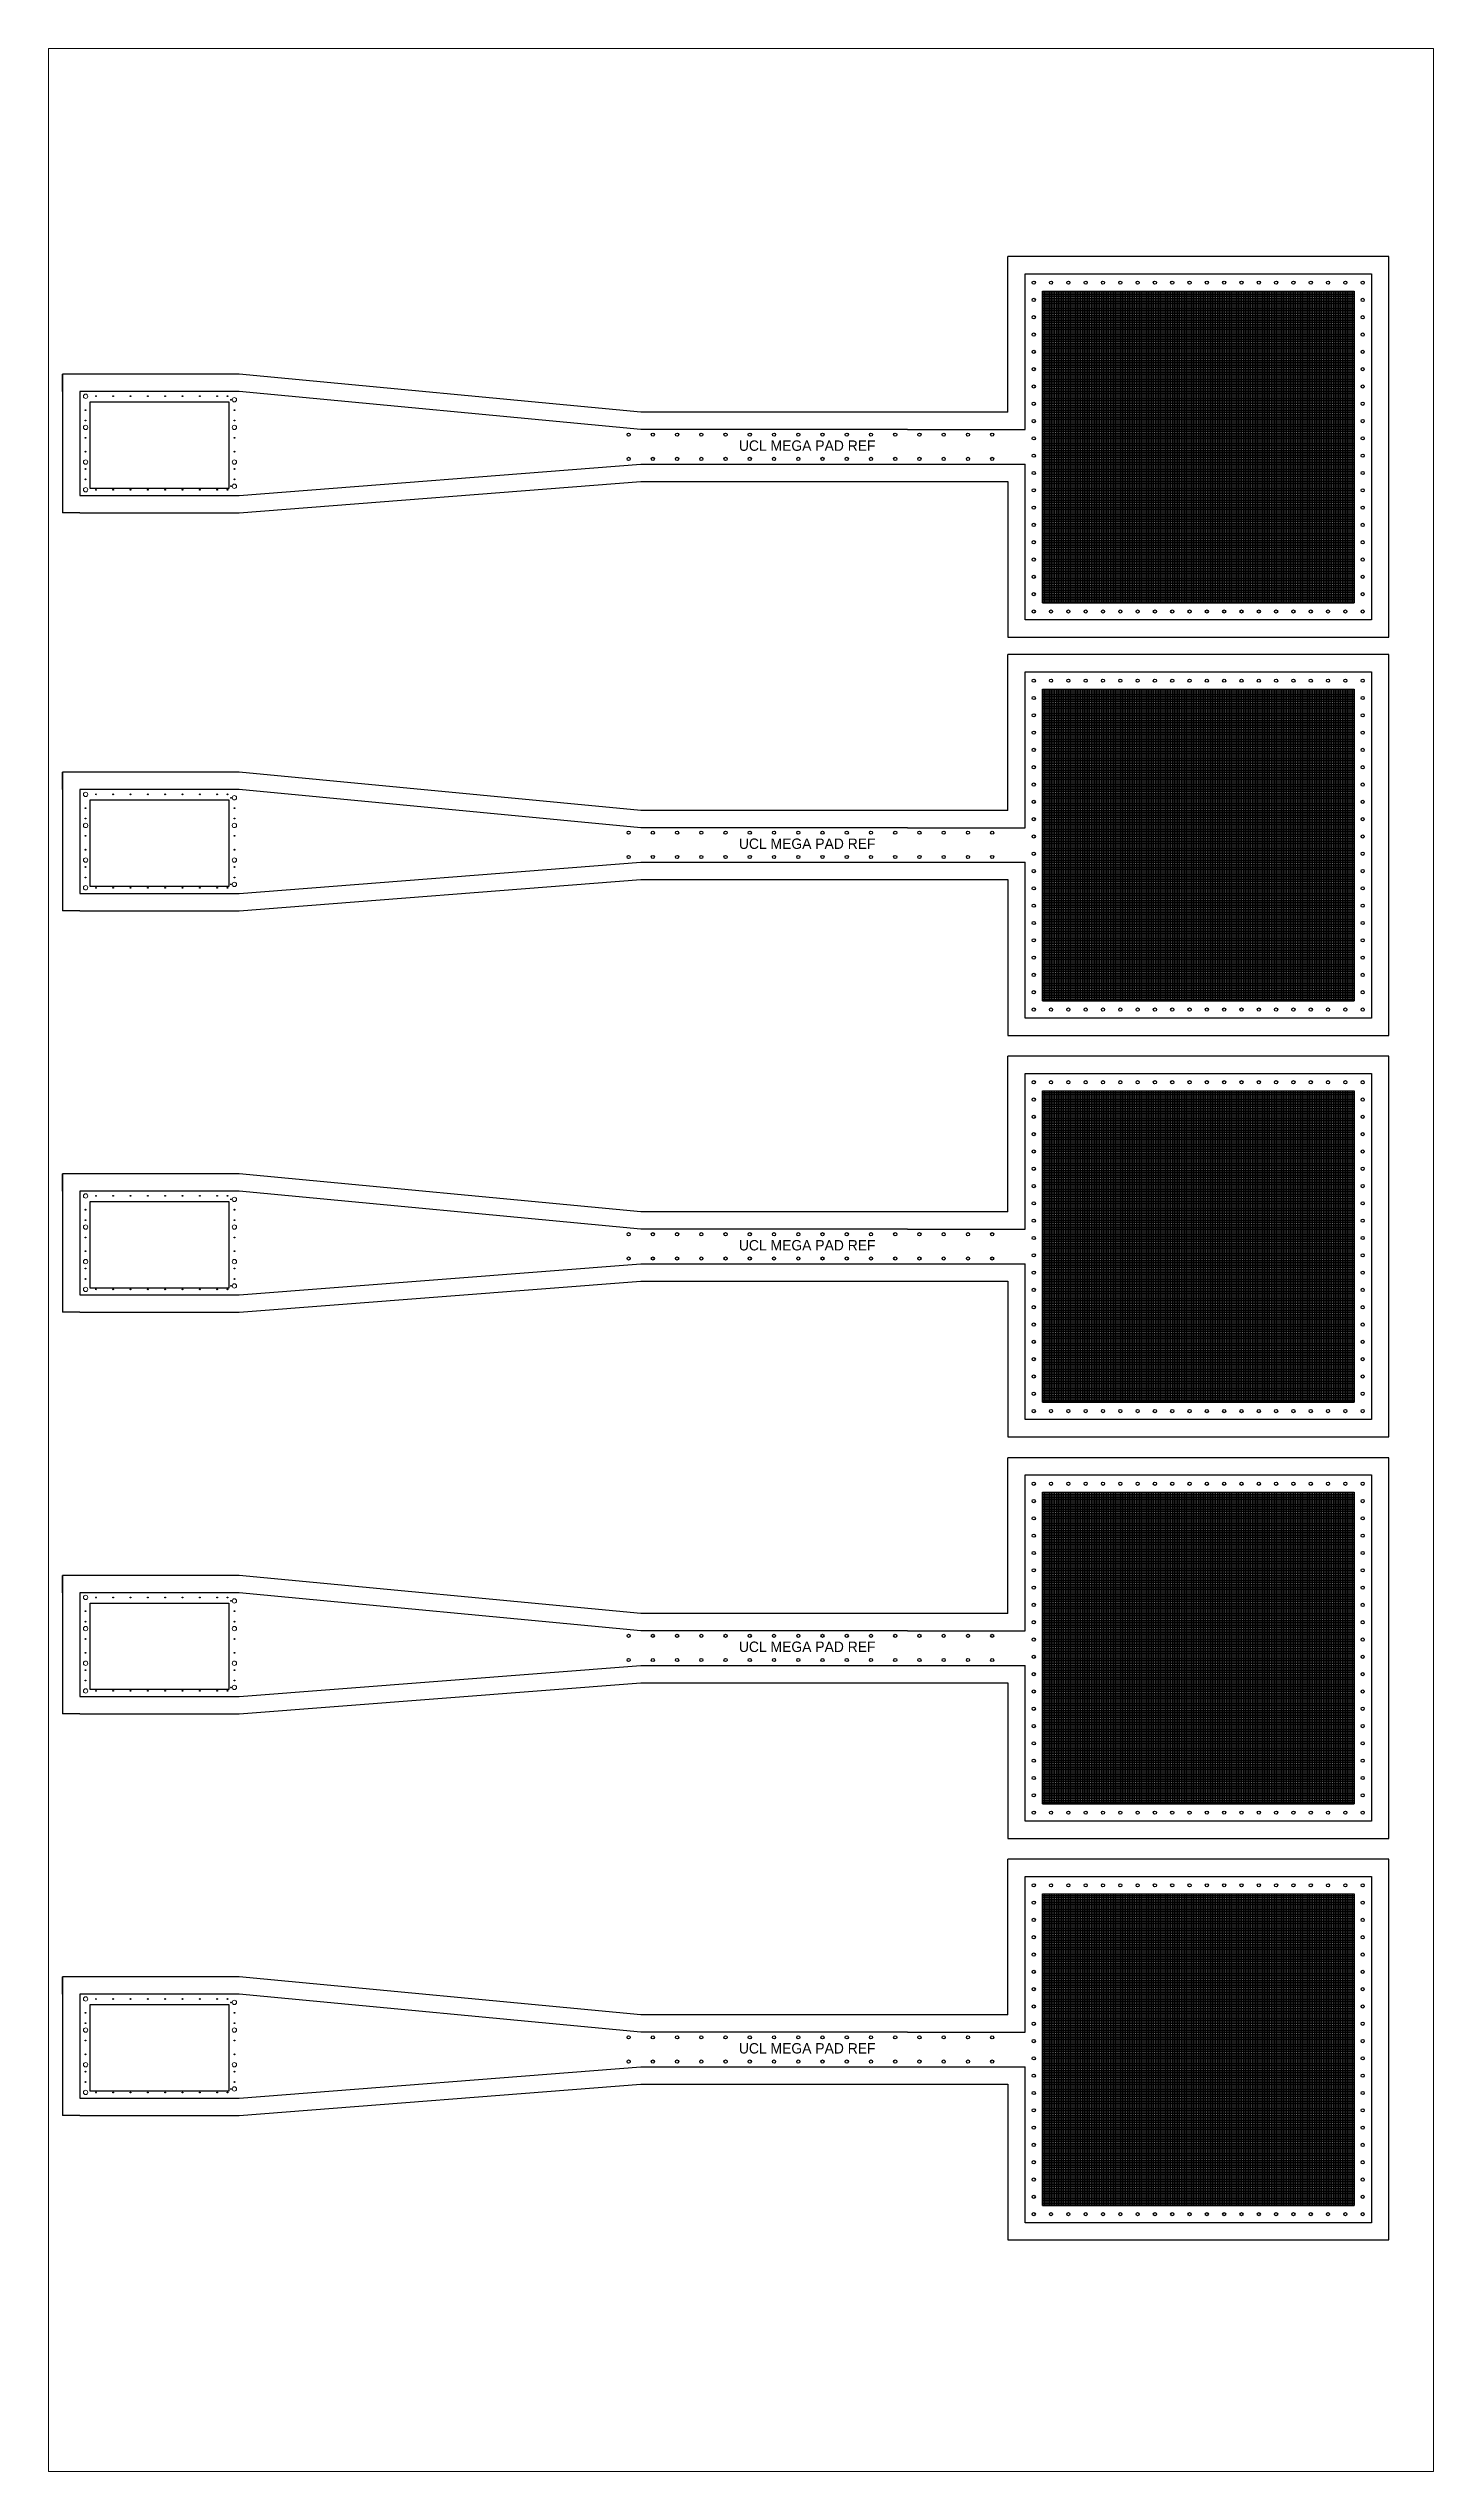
# Model space of a CAD drawing. Header units: millimetres. Extents: x 43.3 to 83.3, y 94.2 to 164.2.
import ezdxf

# ---------------------------------------------------------------- set-up
doc = ezdxf.new("R2010")
doc.units = ezdxf.units.MM
for name, color, linetype in [('Foil', 5, 'Continuous'), ('Opening', 1, 'Continuous'), ('Outline', 3, 'Continuous'), ('Rasters', 6, 'Continuous')]:
    doc.layers.add(name, color=color, linetype=linetype)

msp = doc.modelspace()

# ---------------------------------------------------------------- texts
at = {"layer": 'Foil'}
for p in [(63.231, 152.587), (63.231, 141.087), (63.231, 129.487), (63.231, 117.887), (63.231, 106.287)]:
    msp.add_text('UCL MEGA PAD REF', height=0.3, dxfattribs=at).set_placement(p)

# ---------------------------------------------------------------- blocks, each defined once
blk = doc.blocks.new('*U59')
at = {"layer": 'Rasters'}
blk.add_line((-4.5, 0), (4.5, 0), dxfattribs=at)
blk = doc.blocks.new('*U60')
at = {"layer": 'Rasters', "color": 0, "linetype": 'ByBlock', "lineweight": -2, "transparency": 16777216}
for p in [(0, 9), (0, 8.95), (0, 8.9), (0, 8.85), (0, 8.8), (0, 8.75), (0, 8.7), (0, 8.65), (0, 8.6), (0, 8.55), (0, 8.5), (0, 8.45), (0, 8.4), (0, 8.35), (0, 8.3), (0, 8.25), (0, 8.2), (0, 8.15), (0, 8.1), (0, 8.05), (0, 8), (0, 7.95), (0, 7.9), (0, 7.85), (0, 7.8), (0, 7.75), (0, 7.7), (0, 7.65), (0, 7.6), (0, 7.55), (0, 7.5), (0, 7.45), (0, 7.4), (0, 7.35), (0, 7.3), (0, 7.25), (0, 7.2), (0, 7.15), (0, 7.1), (0, 7.05), (0, 7), (0, 6.95), (0, 6.9), (0, 6.85), (0, 6.8), (0, 6.75), (0, 6.7), (0, 6.65), (0, 6.6), (0, 6.55), (0, 6.5), (0, 6.45), (0, 6.4), (0, 6.35), (0, 6.3), (0, 6.25), (0, 6.2), (0, 6.15), (0, 6.1), (0, 6.05), (0, 6), (0, 5.95), (0, 5.9), (0, 5.85), (0, 5.8), (0, 5.75), (0, 5.7), (0, 5.65), (0, 5.6), (0, 5.55), (0, 5.5), (0, 5.45), (0, 5.4), (0, 5.35), (0, 5.3), (0, 5.25), (0, 5.2), (0, 5.15), (0, 5.1), (0, 5.05), (0, 5), (0, 4.95), (0, 4.9), (0, 4.85), (0, 4.8), (0, 4.75), (0, 4.7), (0, 4.65), (0, 4.6), (0, 4.55), (0, 4.5), (0, 4.45), (0, 4.4), (0, 4.35), (0, 4.3), (0, 4.25), (0, 4.2), (0, 4.15), (0, 4.1), (0, 4.05), (0, 4), (0, 3.95), (0, 3.9), (0, 3.85), (0, 3.8), (0, 3.75), (0, 3.7), (0, 3.65), (0, 3.6), (0, 3.55), (0, 3.5), (0, 3.45), (0, 3.4), (0, 3.35), (0, 3.3), (0, 3.25), (0, 3.2), (0, 3.15), (0, 3.1), (0, 3.05), (0, 3), (0, 2.95), (0, 2.9), (0, 2.85), (0, 2.8), (0, 2.75), (0, 2.7), (0, 2.65), (0, 2.6), (0, 2.55), (0, 2.5), (0, 2.45), (0, 2.4), (0, 2.35), (0, 2.3), (0, 2.25), (0, 2.2), (0, 2.15), (0, 2.1), (0, 2.05), (0, 2), (0, 1.95), (0, 1.9), (0, 1.85), (0, 1.8), (0, 1.75), (0, 1.7), (0, 1.65), (0, 1.6), (0, 1.55), (0, 1.5), (0, 1.45), (0, 1.4), (0, 1.35), (0, 1.3), (0, 1.25), (0, 1.2), (0, 1.15), (0, 1.1), (0, 1.05), (0, 1), (0, 0.95), (0, 0.9), (0, 0.85), (0, 0.8), (0, 0.75), (0, 0.7), (0, 0.65), (0, 0.6), (0, 0.55), (0, 0.5), (0, 0.45), (0, 0.4), (0, 0.35), (0, 0.3), (0, 0.25), (0, 0.2), (0, 0.15), (0, 0.1), (0, 0.05), (0, 0)]:
    blk.add_blockref('*U59', p, dxfattribs=at)
blk = doc.blocks.new('*U66')
at = {"layer": 'Rasters'}
blk.add_line((-4.5, 0), (4.5, 0), dxfattribs=at)
blk = doc.blocks.new('*U67')
at = {"layer": 'Rasters', "color": 0, "linetype": 'ByBlock', "lineweight": -2, "transparency": 16777216}
for p in [(0, 9), (0, 8.95), (0, 8.9), (0, 8.85), (0, 8.8), (0, 8.75), (0, 8.7), (0, 8.65), (0, 8.6), (0, 8.55), (0, 8.5), (0, 8.45), (0, 8.4), (0, 8.35), (0, 8.3), (0, 8.25), (0, 8.2), (0, 8.15), (0, 8.1), (0, 8.05), (0, 8), (0, 7.95), (0, 7.9), (0, 7.85), (0, 7.8), (0, 7.75), (0, 7.7), (0, 7.65), (0, 7.6), (0, 7.55), (0, 7.5), (0, 7.45), (0, 7.4), (0, 7.35), (0, 7.3), (0, 7.25), (0, 7.2), (0, 7.15), (0, 7.1), (0, 7.05), (0, 7), (0, 6.95), (0, 6.9), (0, 6.85), (0, 6.8), (0, 6.75), (0, 6.7), (0, 6.65), (0, 6.6), (0, 6.55), (0, 6.5), (0, 6.45), (0, 6.4), (0, 6.35), (0, 6.3), (0, 6.25), (0, 6.2), (0, 6.15), (0, 6.1), (0, 6.05), (0, 6), (0, 5.95), (0, 5.9), (0, 5.85), (0, 5.8), (0, 5.75), (0, 5.7), (0, 5.65), (0, 5.6), (0, 5.55), (0, 5.5), (0, 5.45), (0, 5.4), (0, 5.35), (0, 5.3), (0, 5.25), (0, 5.2), (0, 5.15), (0, 5.1), (0, 5.05), (0, 5), (0, 4.95), (0, 4.9), (0, 4.85), (0, 4.8), (0, 4.75), (0, 4.7), (0, 4.65), (0, 4.6), (0, 4.55), (0, 4.5), (0, 4.45), (0, 4.4), (0, 4.35), (0, 4.3), (0, 4.25), (0, 4.2), (0, 4.15), (0, 4.1), (0, 4.05), (0, 4), (0, 3.95), (0, 3.9), (0, 3.85), (0, 3.8), (0, 3.75), (0, 3.7), (0, 3.65), (0, 3.6), (0, 3.55), (0, 3.5), (0, 3.45), (0, 3.4), (0, 3.35), (0, 3.3), (0, 3.25), (0, 3.2), (0, 3.15), (0, 3.1), (0, 3.05), (0, 3), (0, 2.95), (0, 2.9), (0, 2.85), (0, 2.8), (0, 2.75), (0, 2.7), (0, 2.65), (0, 2.6), (0, 2.55), (0, 2.5), (0, 2.45), (0, 2.4), (0, 2.35), (0, 2.3), (0, 2.25), (0, 2.2), (0, 2.15), (0, 2.1), (0, 2.05), (0, 2), (0, 1.95), (0, 1.9), (0, 1.85), (0, 1.8), (0, 1.75), (0, 1.7), (0, 1.65), (0, 1.6), (0, 1.55), (0, 1.5), (0, 1.45), (0, 1.4), (0, 1.35), (0, 1.3), (0, 1.25), (0, 1.2), (0, 1.15), (0, 1.1), (0, 1.05), (0, 1), (0, 0.95), (0, 0.9), (0, 0.85), (0, 0.8), (0, 0.75), (0, 0.7), (0, 0.65), (0, 0.6), (0, 0.55), (0, 0.5), (0, 0.45), (0, 0.4), (0, 0.35), (0, 0.3), (0, 0.25), (0, 0.2), (0, 0.15), (0, 0.1), (0, 0.05), (0, 0)]:
    blk.add_blockref('*U66', p, dxfattribs=at)
blk = doc.blocks.new('*U72')
at = {"layer": 'Rasters'}
blk.add_line((-4.5, 0), (4.5, 0), dxfattribs=at)
blk = doc.blocks.new('*U74')
at = {"layer": 'Rasters', "color": 0, "linetype": 'ByBlock', "lineweight": -2, "transparency": 16777216}
for p in [(0, 9), (0, 8.95), (0, 8.9), (0, 8.85), (0, 8.8), (0, 8.75), (0, 8.7), (0, 8.65), (0, 8.6), (0, 8.55), (0, 8.5), (0, 8.45), (0, 8.4), (0, 8.35), (0, 8.3), (0, 8.25), (0, 8.2), (0, 8.15), (0, 8.1), (0, 8.05), (0, 8), (0, 7.95), (0, 7.9), (0, 7.85), (0, 7.8), (0, 7.75), (0, 7.7), (0, 7.65), (0, 7.6), (0, 7.55), (0, 7.5), (0, 7.45), (0, 7.4), (0, 7.35), (0, 7.3), (0, 7.25), (0, 7.2), (0, 7.15), (0, 7.1), (0, 7.05), (0, 7), (0, 6.95), (0, 6.9), (0, 6.85), (0, 6.8), (0, 6.75), (0, 6.7), (0, 6.65), (0, 6.6), (0, 6.55), (0, 6.5), (0, 6.45), (0, 6.4), (0, 6.35), (0, 6.3), (0, 6.25), (0, 6.2), (0, 6.15), (0, 6.1), (0, 6.05), (0, 6), (0, 5.95), (0, 5.9), (0, 5.85), (0, 5.8), (0, 5.75), (0, 5.7), (0, 5.65), (0, 5.6), (0, 5.55), (0, 5.5), (0, 5.45), (0, 5.4), (0, 5.35), (0, 5.3), (0, 5.25), (0, 5.2), (0, 5.15), (0, 5.1), (0, 5.05), (0, 5), (0, 4.95), (0, 4.9), (0, 4.85), (0, 4.8), (0, 4.75), (0, 4.7), (0, 4.65), (0, 4.6), (0, 4.55), (0, 4.5), (0, 4.45), (0, 4.4), (0, 4.35), (0, 4.3), (0, 4.25), (0, 4.2), (0, 4.15), (0, 4.1), (0, 4.05), (0, 4), (0, 3.95), (0, 3.9), (0, 3.85), (0, 3.8), (0, 3.75), (0, 3.7), (0, 3.65), (0, 3.6), (0, 3.55), (0, 3.5), (0, 3.45), (0, 3.4), (0, 3.35), (0, 3.3), (0, 3.25), (0, 3.2), (0, 3.15), (0, 3.1), (0, 3.05), (0, 3), (0, 2.95), (0, 2.9), (0, 2.85), (0, 2.8), (0, 2.75), (0, 2.7), (0, 2.65), (0, 2.6), (0, 2.55), (0, 2.5), (0, 2.45), (0, 2.4), (0, 2.35), (0, 2.3), (0, 2.25), (0, 2.2), (0, 2.15), (0, 2.1), (0, 2.05), (0, 2), (0, 1.95), (0, 1.9), (0, 1.85), (0, 1.8), (0, 1.75), (0, 1.7), (0, 1.65), (0, 1.6), (0, 1.55), (0, 1.5), (0, 1.45), (0, 1.4), (0, 1.35), (0, 1.3), (0, 1.25), (0, 1.2), (0, 1.15), (0, 1.1), (0, 1.05), (0, 1), (0, 0.95), (0, 0.9), (0, 0.85), (0, 0.8), (0, 0.75), (0, 0.7), (0, 0.65), (0, 0.6), (0, 0.55), (0, 0.5), (0, 0.45), (0, 0.4), (0, 0.35), (0, 0.3), (0, 0.25), (0, 0.2), (0, 0.15), (0, 0.1), (0, 0.05), (0, 0)]:
    blk.add_blockref('*U72', p, dxfattribs=at)
blk = doc.blocks.new('*U80')
at = {"layer": 'Rasters'}
blk.add_line((-4.5, 0), (4.5, 0), dxfattribs=at)
blk = doc.blocks.new('*U81')
at = {"layer": 'Rasters', "color": 0, "linetype": 'ByBlock', "lineweight": -2, "transparency": 16777216}
for p in [(0, 9), (0, 8.95), (0, 8.9), (0, 8.85), (0, 8.8), (0, 8.75), (0, 8.7), (0, 8.65), (0, 8.6), (0, 8.55), (0, 8.5), (0, 8.45), (0, 8.4), (0, 8.35), (0, 8.3), (0, 8.25), (0, 8.2), (0, 8.15), (0, 8.1), (0, 8.05), (0, 8), (0, 7.95), (0, 7.9), (0, 7.85), (0, 7.8), (0, 7.75), (0, 7.7), (0, 7.65), (0, 7.6), (0, 7.55), (0, 7.5), (0, 7.45), (0, 7.4), (0, 7.35), (0, 7.3), (0, 7.25), (0, 7.2), (0, 7.15), (0, 7.1), (0, 7.05), (0, 7), (0, 6.95), (0, 6.9), (0, 6.85), (0, 6.8), (0, 6.75), (0, 6.7), (0, 6.65), (0, 6.6), (0, 6.55), (0, 6.5), (0, 6.45), (0, 6.4), (0, 6.35), (0, 6.3), (0, 6.25), (0, 6.2), (0, 6.15), (0, 6.1), (0, 6.05), (0, 6), (0, 5.95), (0, 5.9), (0, 5.85), (0, 5.8), (0, 5.75), (0, 5.7), (0, 5.65), (0, 5.6), (0, 5.55), (0, 5.5), (0, 5.45), (0, 5.4), (0, 5.35), (0, 5.3), (0, 5.25), (0, 5.2), (0, 5.15), (0, 5.1), (0, 5.05), (0, 5), (0, 4.95), (0, 4.9), (0, 4.85), (0, 4.8), (0, 4.75), (0, 4.7), (0, 4.65), (0, 4.6), (0, 4.55), (0, 4.5), (0, 4.45), (0, 4.4), (0, 4.35), (0, 4.3), (0, 4.25), (0, 4.2), (0, 4.15), (0, 4.1), (0, 4.05), (0, 4), (0, 3.95), (0, 3.9), (0, 3.85), (0, 3.8), (0, 3.75), (0, 3.7), (0, 3.65), (0, 3.6), (0, 3.55), (0, 3.5), (0, 3.45), (0, 3.4), (0, 3.35), (0, 3.3), (0, 3.25), (0, 3.2), (0, 3.15), (0, 3.1), (0, 3.05), (0, 3), (0, 2.95), (0, 2.9), (0, 2.85), (0, 2.8), (0, 2.75), (0, 2.7), (0, 2.65), (0, 2.6), (0, 2.55), (0, 2.5), (0, 2.45), (0, 2.4), (0, 2.35), (0, 2.3), (0, 2.25), (0, 2.2), (0, 2.15), (0, 2.1), (0, 2.05), (0, 2), (0, 1.95), (0, 1.9), (0, 1.85), (0, 1.8), (0, 1.75), (0, 1.7), (0, 1.65), (0, 1.6), (0, 1.55), (0, 1.5), (0, 1.45), (0, 1.4), (0, 1.35), (0, 1.3), (0, 1.25), (0, 1.2), (0, 1.15), (0, 1.1), (0, 1.05), (0, 1), (0, 0.95), (0, 0.9), (0, 0.85), (0, 0.8), (0, 0.75), (0, 0.7), (0, 0.65), (0, 0.6), (0, 0.55), (0, 0.5), (0, 0.45), (0, 0.4), (0, 0.35), (0, 0.3), (0, 0.25), (0, 0.2), (0, 0.15), (0, 0.1), (0, 0.05), (0, 0)]:
    blk.add_blockref('*U80', p, dxfattribs=at)
blk = doc.blocks.new('*U87')
at = {"layer": 'Rasters'}
blk.add_line((-4.5, 0), (4.5, 0), dxfattribs=at)
blk = doc.blocks.new('*U88')
at = {"layer": 'Rasters', "color": 0, "linetype": 'ByBlock', "lineweight": -2, "transparency": 16777216}
for p in [(0, 9), (0, 8.95), (0, 8.9), (0, 8.85), (0, 8.8), (0, 8.75), (0, 8.7), (0, 8.65), (0, 8.6), (0, 8.55), (0, 8.5), (0, 8.45), (0, 8.4), (0, 8.35), (0, 8.3), (0, 8.25), (0, 8.2), (0, 8.15), (0, 8.1), (0, 8.05), (0, 8), (0, 7.95), (0, 7.9), (0, 7.85), (0, 7.8), (0, 7.75), (0, 7.7), (0, 7.65), (0, 7.6), (0, 7.55), (0, 7.5), (0, 7.45), (0, 7.4), (0, 7.35), (0, 7.3), (0, 7.25), (0, 7.2), (0, 7.15), (0, 7.1), (0, 7.05), (0, 7), (0, 6.95), (0, 6.9), (0, 6.85), (0, 6.8), (0, 6.75), (0, 6.7), (0, 6.65), (0, 6.6), (0, 6.55), (0, 6.5), (0, 6.45), (0, 6.4), (0, 6.35), (0, 6.3), (0, 6.25), (0, 6.2), (0, 6.15), (0, 6.1), (0, 6.05), (0, 6), (0, 5.95), (0, 5.9), (0, 5.85), (0, 5.8), (0, 5.75), (0, 5.7), (0, 5.65), (0, 5.6), (0, 5.55), (0, 5.5), (0, 5.45), (0, 5.4), (0, 5.35), (0, 5.3), (0, 5.25), (0, 5.2), (0, 5.15), (0, 5.1), (0, 5.05), (0, 5), (0, 4.95), (0, 4.9), (0, 4.85), (0, 4.8), (0, 4.75), (0, 4.7), (0, 4.65), (0, 4.6), (0, 4.55), (0, 4.5), (0, 4.45), (0, 4.4), (0, 4.35), (0, 4.3), (0, 4.25), (0, 4.2), (0, 4.15), (0, 4.1), (0, 4.05), (0, 4), (0, 3.95), (0, 3.9), (0, 3.85), (0, 3.8), (0, 3.75), (0, 3.7), (0, 3.65), (0, 3.6), (0, 3.55), (0, 3.5), (0, 3.45), (0, 3.4), (0, 3.35), (0, 3.3), (0, 3.25), (0, 3.2), (0, 3.15), (0, 3.1), (0, 3.05), (0, 3), (0, 2.95), (0, 2.9), (0, 2.85), (0, 2.8), (0, 2.75), (0, 2.7), (0, 2.65), (0, 2.6), (0, 2.55), (0, 2.5), (0, 2.45), (0, 2.4), (0, 2.35), (0, 2.3), (0, 2.25), (0, 2.2), (0, 2.15), (0, 2.1), (0, 2.05), (0, 2), (0, 1.95), (0, 1.9), (0, 1.85), (0, 1.8), (0, 1.75), (0, 1.7), (0, 1.65), (0, 1.6), (0, 1.55), (0, 1.5), (0, 1.45), (0, 1.4), (0, 1.35), (0, 1.3), (0, 1.25), (0, 1.2), (0, 1.15), (0, 1.1), (0, 1.05), (0, 1), (0, 0.95), (0, 0.9), (0, 0.85), (0, 0.8), (0, 0.75), (0, 0.7), (0, 0.65), (0, 0.6), (0, 0.55), (0, 0.5), (0, 0.45), (0, 0.4), (0, 0.35), (0, 0.3), (0, 0.25), (0, 0.2), (0, 0.15), (0, 0.1), (0, 0.05), (0, 0)]:
    blk.add_blockref('*U87', p, dxfattribs=at)

# ---------------------------------------------------------------- linework, layer by layer
at = {"layer": 'Foil', "linetype": 'Continuous', "lineweight": 0}
for p, q in [((43.292, 164.211), (83.292, 164.211)), ((43.292, 94.211), (43.292, 164.211)), ((83.292, 164.211), (83.292, 94.211)), ((83.292, 94.211), (43.292, 94.211))]:
    msp.add_line(p, q, dxfattribs=at)
at = {"layer": 'Foil'}
for p, q in [((71.5, 153.2), (71.5, 157.7)), ((71.5, 157.7), (81.5, 157.7)), ((81.5, 157.7), (81.5, 147.7)), ((48.8, 154.3), (44.2, 154.3)), ((44.2, 154.3), (44.2, 151.3)), ((60.4, 153.2), (48.8, 154.3)), ((65, 153.2), (60.4, 153.2)), ((67.8, 153.2), (65, 153.2)), ((68.1, 153.2), (67.8, 153.2)), ((68.1, 153.2), (71.5, 153.2)), ((48.8, 151.3), (60.4, 152.2)), ((60.4, 152.2), (61.3, 152.2)), ((61.3, 152.2), (65, 152.2)), ((65, 152.2), (67.8, 152.2)), ((67.8, 152.2), (68.1, 152.2)), ((68.1, 152.2), (71.5, 152.2)), ((71.5, 147.7), (71.5, 152.2)), ((44.2, 151.3), (48.8, 151.3)), ((81.5, 147.7), (71.5, 147.7)), ((71.5, 141.7), (71.5, 146.2)), ((71.5, 146.2), (81.5, 146.2)), ((81.5, 146.2), (81.5, 136.2)), ((48.8, 142.8), (44.2, 142.8)), ((44.2, 142.8), (44.2, 139.8)), ((60.4, 141.7), (48.8, 142.8)), ((65, 141.7), (60.4, 141.7)), ((67.8, 141.7), (65, 141.7)), ((68.1, 141.7), (67.8, 141.7)), ((68.1, 141.7), (71.5, 141.7)), ((67.8, 140.7), (68.1, 140.7)), ((68.1, 140.7), (71.5, 140.7)), ((48.8, 139.8), (60.4, 140.7)), ((60.4, 140.7), (61.3, 140.7)), ((61.3, 140.7), (65, 140.7)), ((65, 140.7), (67.8, 140.7)), ((71.5, 136.2), (71.5, 140.7)), ((44.2, 139.8), (48.8, 139.8)), ((81.5, 136.2), (71.5, 136.2)), ((71.5, 130.1), (71.5, 134.6)), ((71.5, 134.6), (81.5, 134.6)), ((81.5, 134.6), (81.5, 124.6)), ((48.8, 131.2), (44.2, 131.2)), ((44.2, 131.2), (44.2, 128.2)), ((60.4, 130.1), (48.8, 131.2)), ((65, 130.1), (60.4, 130.1)), ((67.8, 130.1), (65, 130.1)), ((68.1, 130.1), (67.8, 130.1)), ((68.1, 130.1), (71.5, 130.1)), ((48.8, 128.2), (60.4, 129.1)), ((60.4, 129.1), (61.3, 129.1)), ((61.3, 129.1), (65, 129.1)), ((65, 129.1), (67.8, 129.1)), ((67.8, 129.1), (68.1, 129.1)), ((68.1, 129.1), (71.5, 129.1)), ((71.5, 124.6), (71.5, 129.1)), ((44.2, 128.2), (48.8, 128.2)), ((81.5, 124.6), (71.5, 124.6)), ((71.5, 118.5), (71.5, 123)), ((71.5, 123), (81.5, 123)), ((81.5, 123), (81.5, 113)), ((48.8, 119.6), (44.2, 119.6)), ((44.2, 119.6), (44.2, 116.6)), ((60.4, 118.5), (48.8, 119.6)), ((65, 118.5), (60.4, 118.5)), ((67.8, 118.5), (65, 118.5)), ((68.1, 118.5), (67.8, 118.5)), ((68.1, 118.5), (71.5, 118.5)), ((48.8, 116.6), (60.4, 117.5)), ((60.4, 117.5), (61.3, 117.5)), ((61.3, 117.5), (65, 117.5)), ((65, 117.5), (67.8, 117.5)), ((67.8, 117.5), (68.1, 117.5)), ((68.1, 117.5), (71.5, 117.5)), ((71.5, 113), (71.5, 117.5)), ((44.2, 116.6), (48.8, 116.6)), ((81.5, 113), (71.5, 113)), ((71.5, 106.9), (71.5, 111.4)), ((71.5, 111.4), (81.5, 111.4)), ((81.5, 111.4), (81.5, 101.4)), ((48.8, 108), (44.2, 108)), ((44.2, 108), (44.2, 105)), ((60.4, 106.9), (48.8, 108)), ((65, 106.9), (60.4, 106.9)), ((67.8, 106.9), (65, 106.9)), ((68.1, 106.9), (67.8, 106.9)), ((68.1, 106.9), (71.5, 106.9)), ((48.8, 105), (60.4, 105.9)), ((60.4, 105.9), (61.3, 105.9)), ((61.3, 105.9), (65, 105.9)), ((65, 105.9), (67.8, 105.9)), ((67.8, 105.9), (68.1, 105.9)), ((68.1, 105.9), (71.5, 105.9)), ((71.5, 101.4), (71.5, 105.9)), ((44.2, 105), (48.8, 105)), ((81.5, 101.4), (71.5, 101.4))]:
    msp.add_line(p, q, dxfattribs=at)
for centre, radius in [((71.746, 157.446), 0.0463), ((71.746, 156.946), 0.0463), ((72.246, 157.446), 0.0463), ((72.746, 157.446), 0.0463), ((73.246, 157.446), 0.0463), ((73.746, 157.446), 0.0463), ((74.246, 157.446), 0.0463), ((74.746, 157.446), 0.0463), ((75.246, 157.446), 0.0463), ((75.746, 157.446), 0.0463), ((76.246, 157.446), 0.0463), ((76.746, 157.446), 0.0463), ((77.246, 157.446), 0.0463), ((77.746, 157.446), 0.0463), ((78.246, 157.446), 0.0463), ((78.746, 157.446), 0.0463), ((79.246, 157.446), 0.0463), ((79.746, 157.446), 0.0463), ((80.246, 157.446), 0.0463), ((80.746, 157.446), 0.0463), ((81.246, 157.446), 0.0463), ((81.246, 156.946), 0.0463), ((71.746, 156.446), 0.0463), ((81.246, 156.446), 0.0463), ((71.746, 155.946), 0.0463), ((71.746, 155.446), 0.0463), ((81.246, 155.946), 0.0463), ((81.246, 155.446), 0.0463), ((71.746, 154.946), 0.0463), ((81.246, 154.946), 0.0463), ((44.663, 154.163), 0.0114), ((45.163, 154.163), 0.0114), ((45.663, 154.163), 0.0114), ((46.163, 154.163), 0.0114), ((46.663, 154.163), 0.0114), ((47.163, 154.163), 0.0114), ((47.663, 154.163), 0.0114), ((48.163, 154.163), 0.0114), ((48.463, 154.163), 0.0114), ((48.563, 154.063), 0.0114), ((71.746, 154.446), 0.0463), ((81.246, 154.446), 0.0463), ((44.363, 153.763), 0.0114), ((44.363, 153.463), 0.0114), ((48.663, 153.763), 0.0114), ((48.663, 153.463), 0.0114), ((71.746, 153.946), 0.0463), ((71.746, 153.446), 0.0463), ((81.246, 153.946), 0.0463), ((81.246, 153.446), 0.0463), ((44.363, 152.963), 0.0114), ((48.663, 152.963), 0.0114), ((60.046, 153.054), 0.0463), ((60.746, 153.054), 0.0463), ((61.446, 153.054), 0.0463), ((62.146, 153.054), 0.0463), ((62.846, 153.054), 0.0463), ((63.546, 153.054), 0.0463), ((64.246, 153.054), 0.0463), ((64.946, 153.054), 0.0463), ((65.646, 153.054), 0.0463), ((66.346, 153.054), 0.0463), ((67.046, 153.054), 0.0463), ((67.746, 153.054), 0.0463), ((68.446, 153.054), 0.0463), ((69.146, 153.054), 0.0463), ((69.846, 153.054), 0.0463), ((70.546, 153.054), 0.0463), ((71.746, 152.946), 0.0463), ((81.246, 152.946), 0.0463), ((44.363, 152.563), 0.0114), ((44.363, 152.063), 0.0114), ((48.663, 152.563), 0.0114), ((48.663, 152.063), 0.0114), ((60.046, 152.354), 0.0463), ((60.746, 152.354), 0.0463), ((61.446, 152.354), 0.0463), ((62.146, 152.354), 0.0463), ((62.846, 152.354), 0.0463), ((63.546, 152.354), 0.0463), ((64.246, 152.354), 0.0463), ((64.946, 152.354), 0.0463), ((65.646, 152.354), 0.0463), ((66.346, 152.354), 0.0463), ((67.046, 152.354), 0.0463), ((67.746, 152.354), 0.0463), ((68.446, 152.354), 0.0463), ((69.146, 152.354), 0.0463), ((69.846, 152.354), 0.0463), ((70.546, 152.354), 0.0463), ((71.746, 152.446), 0.0463), ((71.746, 151.946), 0.0463), ((81.246, 152.446), 0.0463), ((81.246, 151.946), 0.0463), ((44.363, 151.763), 0.0114), ((44.663, 151.463), 0.0114), ((45.163, 151.463), 0.0114), ((45.663, 151.463), 0.0114), ((46.163, 151.463), 0.0114), ((46.663, 151.463), 0.0114), ((47.163, 151.463), 0.0114), ((47.663, 151.463), 0.0114), ((48.163, 151.463), 0.0114), ((48.463, 151.463), 0.0114), ((48.563, 151.563), 0.0114), ((48.663, 151.763), 0.0114), ((71.746, 151.446), 0.0463), ((81.246, 151.446), 0.0463), ((71.746, 150.946), 0.0463), ((81.246, 150.946), 0.0463), ((71.746, 150.446), 0.0463), ((71.746, 149.946), 0.0463), ((81.246, 150.446), 0.0463), ((81.246, 149.946), 0.0463), ((71.746, 149.446), 0.0463), ((81.246, 149.446), 0.0463), ((71.746, 148.946), 0.0463), ((71.746, 148.446), 0.0463), ((81.246, 148.946), 0.0463), ((81.246, 148.446), 0.0463), ((71.746, 147.946), 0.0463), ((72.246, 147.946), 0.0463), ((72.746, 147.946), 0.0463), ((73.246, 147.946), 0.0463), ((73.746, 147.946), 0.0463), ((74.246, 147.946), 0.0463), ((74.746, 147.946), 0.0463), ((75.246, 147.946), 0.0463), ((75.746, 147.946), 0.0463), ((76.246, 147.946), 0.0463), ((76.746, 147.946), 0.0463), ((77.246, 147.946), 0.0463), ((77.746, 147.946), 0.0463), ((78.246, 147.946), 0.0463), ((78.746, 147.946), 0.0463), ((79.246, 147.946), 0.0463), ((79.746, 147.946), 0.0463), ((80.246, 147.946), 0.0463), ((80.746, 147.946), 0.0463), ((81.246, 147.946), 0.0463), ((71.746, 145.946), 0.0463), ((72.246, 145.946), 0.0463), ((72.746, 145.946), 0.0463), ((73.246, 145.946), 0.0463), ((73.746, 145.946), 0.0463), ((74.246, 145.946), 0.0463), ((74.746, 145.946), 0.0463), ((75.246, 145.946), 0.0463), ((75.746, 145.946), 0.0463), ((76.246, 145.946), 0.0463), ((76.746, 145.946), 0.0463), ((77.246, 145.946), 0.0463), ((77.746, 145.946), 0.0463), ((78.246, 145.946), 0.0463), ((78.746, 145.946), 0.0463), ((79.246, 145.946), 0.0463), ((79.746, 145.946), 0.0463), ((80.246, 145.946), 0.0463), ((80.746, 145.946), 0.0463), ((81.246, 145.946), 0.0463), ((71.746, 145.446), 0.0463), ((71.746, 144.946), 0.0463), ((81.246, 145.446), 0.0463), ((81.246, 144.946), 0.0463), ((71.746, 144.446), 0.0463), ((81.246, 144.446), 0.0463), ((71.746, 143.946), 0.0463), ((81.246, 143.946), 0.0463), ((71.746, 143.446), 0.0463), ((71.746, 142.946), 0.0463), ((81.246, 143.446), 0.0463), ((81.246, 142.946), 0.0463), ((44.363, 142.263), 0.0114), ((44.663, 142.663), 0.0114), ((45.163, 142.663), 0.0114), ((45.663, 142.663), 0.0114), ((46.163, 142.663), 0.0114), ((46.663, 142.663), 0.0114), ((47.163, 142.663), 0.0114), ((47.663, 142.663), 0.0114), ((48.163, 142.663), 0.0114), ((48.463, 142.663), 0.0114), ((48.563, 142.563), 0.0114), ((48.663, 142.263), 0.0114), ((71.746, 142.446), 0.0463), ((81.246, 142.446), 0.0463), ((44.363, 141.963), 0.0114), ((44.363, 141.463), 0.0114), ((48.663, 141.963), 0.0114), ((48.663, 141.463), 0.0114), ((60.046, 141.554), 0.0463), ((60.746, 141.554), 0.0463), ((61.446, 141.554), 0.0463), ((62.146, 141.554), 0.0463), ((62.846, 141.554), 0.0463), ((63.546, 141.554), 0.0463), ((64.246, 141.554), 0.0463), ((64.946, 141.554), 0.0463), ((65.646, 141.554), 0.0463), ((66.346, 141.554), 0.0463), ((67.046, 141.554), 0.0463), ((67.746, 141.554), 0.0463), ((68.446, 141.554), 0.0463), ((69.146, 141.554), 0.0463), ((69.846, 141.554), 0.0463), ((70.546, 141.554), 0.0463), ((71.746, 141.946), 0.0463), ((71.746, 141.446), 0.0463), ((81.246, 141.946), 0.0463), ((81.246, 141.446), 0.0463), ((44.363, 141.063), 0.0114), ((48.663, 141.063), 0.0114), ((60.046, 140.854), 0.0463), ((60.746, 140.854), 0.0463), ((61.446, 140.854), 0.0463), ((62.146, 140.854), 0.0463), ((62.846, 140.854), 0.0463), ((63.546, 140.854), 0.0463), ((64.246, 140.854), 0.0463), ((64.946, 140.854), 0.0463), ((65.646, 140.854), 0.0463), ((66.346, 140.854), 0.0463), ((67.046, 140.854), 0.0463), ((67.746, 140.854), 0.0463), ((68.446, 140.854), 0.0463), ((69.146, 140.854), 0.0463), ((69.846, 140.854), 0.0463), ((70.546, 140.854), 0.0463), ((71.746, 140.946), 0.0463), ((81.246, 140.946), 0.0463), ((44.363, 140.563), 0.0114), ((44.363, 140.263), 0.0114), ((48.563, 140.063), 0.0114), ((48.663, 140.563), 0.0114), ((48.663, 140.263), 0.0114), ((71.746, 140.446), 0.0463), ((81.246, 140.446), 0.0463), ((44.663, 139.963), 0.0114), ((45.163, 139.963), 0.0114), ((45.663, 139.963), 0.0114), ((46.163, 139.963), 0.0114), ((46.663, 139.963), 0.0114), ((47.163, 139.963), 0.0114), ((47.663, 139.963), 0.0114), ((48.163, 139.963), 0.0114), ((48.463, 139.963), 0.0114), ((71.746, 139.946), 0.0463), ((71.746, 139.446), 0.0463), ((81.246, 139.946), 0.0463), ((81.246, 139.446), 0.0463), ((71.746, 138.946), 0.0463), ((81.246, 138.946), 0.0463), ((71.746, 138.446), 0.0463), ((71.746, 137.946), 0.0463), ((81.246, 138.446), 0.0463), ((81.246, 137.946), 0.0463), ((71.746, 137.446), 0.0463), ((81.246, 137.446), 0.0463), ((71.746, 136.946), 0.0463), ((81.246, 136.946), 0.0463), ((71.746, 136.446), 0.0463), ((72.246, 136.446), 0.0463), ((72.746, 136.446), 0.0463), ((73.246, 136.446), 0.0463), ((73.746, 136.446), 0.0463), ((74.246, 136.446), 0.0463), ((74.746, 136.446), 0.0463), ((75.246, 136.446), 0.0463), ((75.746, 136.446), 0.0463), ((76.246, 136.446), 0.0463), ((76.746, 136.446), 0.0463), ((77.246, 136.446), 0.0463), ((77.746, 136.446), 0.0463), ((78.246, 136.446), 0.0463), ((78.746, 136.446), 0.0463), ((79.246, 136.446), 0.0463), ((79.746, 136.446), 0.0463), ((80.246, 136.446), 0.0463), ((80.746, 136.446), 0.0463), ((81.246, 136.446), 0.0463), ((71.746, 134.346), 0.0463), ((71.746, 133.846), 0.0463), ((72.246, 134.346), 0.0463), ((72.746, 134.346), 0.0463), ((73.246, 134.346), 0.0463), ((73.746, 134.346), 0.0463), ((74.246, 134.346), 0.0463), ((74.746, 134.346), 0.0463), ((75.246, 134.346), 0.0463), ((75.746, 134.346), 0.0463), ((76.246, 134.346), 0.0463), ((76.746, 134.346), 0.0463), ((77.246, 134.346), 0.0463), ((77.746, 134.346), 0.0463), ((78.246, 134.346), 0.0463), ((78.746, 134.346), 0.0463), ((79.246, 134.346), 0.0463), ((79.746, 134.346), 0.0463), ((80.246, 134.346), 0.0463), ((80.746, 134.346), 0.0463), ((81.246, 134.346), 0.0463), ((81.246, 133.846), 0.0463), ((71.746, 133.346), 0.0463), ((81.246, 133.346), 0.0463), ((71.746, 132.846), 0.0463), ((71.746, 132.346), 0.0463), ((81.246, 132.846), 0.0463), ((81.246, 132.346), 0.0463), ((71.746, 131.846), 0.0463), ((81.246, 131.846), 0.0463), ((44.663, 131.063), 0.0114), ((45.163, 131.063), 0.0114), ((45.663, 131.063), 0.0114), ((46.163, 131.063), 0.0114), ((46.663, 131.063), 0.0114), ((47.163, 131.063), 0.0114), ((47.663, 131.063), 0.0114), ((48.163, 131.063), 0.0114), ((48.463, 131.063), 0.0114), ((48.563, 130.963), 0.0114), ((71.746, 131.346), 0.0463), ((81.246, 131.346), 0.0463), ((44.363, 130.663), 0.0114), ((44.363, 130.363), 0.0114), ((48.663, 130.663), 0.0114), ((48.663, 130.363), 0.0114), ((71.746, 130.846), 0.0463), ((71.746, 130.346), 0.0463), ((81.246, 130.846), 0.0463), ((81.246, 130.346), 0.0463), ((44.363, 129.863), 0.0114), ((48.663, 129.863), 0.0114), ((60.046, 129.954), 0.0463), ((60.746, 129.954), 0.0463), ((61.446, 129.954), 0.0463), ((62.146, 129.954), 0.0463), ((62.846, 129.954), 0.0463), ((63.546, 129.954), 0.0463), ((64.246, 129.954), 0.0463), ((64.946, 129.954), 0.0463), ((65.646, 129.954), 0.0463), ((66.346, 129.954), 0.0463), ((67.046, 129.954), 0.0463), ((67.746, 129.954), 0.0463), ((68.446, 129.954), 0.0463), ((69.146, 129.954), 0.0463), ((69.846, 129.954), 0.0463), ((70.546, 129.954), 0.0463), ((71.746, 129.846), 0.0463), ((81.246, 129.846), 0.0463), ((44.363, 129.463), 0.0114), ((44.363, 128.963), 0.0114), ((48.663, 129.463), 0.0114), ((48.663, 128.963), 0.0114), ((60.046, 129.254), 0.0463), ((60.746, 129.254), 0.0463), ((61.446, 129.254), 0.0463), ((62.146, 129.254), 0.0463), ((62.846, 129.254), 0.0463), ((63.546, 129.254), 0.0463), ((64.246, 129.254), 0.0463), ((64.946, 129.254), 0.0463), ((65.646, 129.254), 0.0463), ((66.346, 129.254), 0.0463), ((67.046, 129.254), 0.0463), ((67.746, 129.254), 0.0463), ((68.446, 129.254), 0.0463), ((69.146, 129.254), 0.0463), ((69.846, 129.254), 0.0463), ((70.546, 129.254), 0.0463), ((71.746, 129.346), 0.0463), ((71.746, 128.846), 0.0463), ((81.246, 129.346), 0.0463), ((81.246, 128.846), 0.0463), ((44.363, 128.663), 0.0114), ((44.663, 128.363), 0.0114), ((45.163, 128.363), 0.0114), ((45.663, 128.363), 0.0114), ((46.163, 128.363), 0.0114), ((46.663, 128.363), 0.0114), ((47.163, 128.363), 0.0114), ((47.663, 128.363), 0.0114), ((48.163, 128.363), 0.0114), ((48.463, 128.363), 0.0114), ((48.563, 128.463), 0.0114), ((48.663, 128.663), 0.0114), ((71.746, 128.346), 0.0463), ((81.246, 128.346), 0.0463), ((71.746, 127.846), 0.0463), ((81.246, 127.846), 0.0463), ((71.746, 127.346), 0.0463), ((71.746, 126.846), 0.0463), ((81.246, 127.346), 0.0463), ((81.246, 126.846), 0.0463), ((71.746, 126.346), 0.0463), ((81.246, 126.346), 0.0463), ((71.746, 125.846), 0.0463), ((71.746, 125.346), 0.0463), ((81.246, 125.846), 0.0463), ((81.246, 125.346), 0.0463), ((71.746, 124.846), 0.0463), ((72.246, 124.846), 0.0463), ((72.746, 124.846), 0.0463), ((73.246, 124.846), 0.0463), ((73.746, 124.846), 0.0463), ((74.246, 124.846), 0.0463), ((74.746, 124.846), 0.0463), ((75.246, 124.846), 0.0463), ((75.746, 124.846), 0.0463), ((76.246, 124.846), 0.0463), ((76.746, 124.846), 0.0463), ((77.246, 124.846), 0.0463), ((77.746, 124.846), 0.0463), ((78.246, 124.846), 0.0463), ((78.746, 124.846), 0.0463), ((79.246, 124.846), 0.0463), ((79.746, 124.846), 0.0463), ((80.246, 124.846), 0.0463), ((80.746, 124.846), 0.0463), ((81.246, 124.846), 0.0463), ((71.746, 122.746), 0.0463), ((72.246, 122.746), 0.0463), ((72.746, 122.746), 0.0463), ((73.246, 122.746), 0.0463), ((73.746, 122.746), 0.0463), ((74.246, 122.746), 0.0463), ((74.746, 122.746), 0.0463), ((75.246, 122.746), 0.0463), ((75.746, 122.746), 0.0463), ((76.246, 122.746), 0.0463), ((76.746, 122.746), 0.0463), ((77.246, 122.746), 0.0463), ((77.746, 122.746), 0.0463), ((78.246, 122.746), 0.0463), ((78.746, 122.746), 0.0463), ((79.246, 122.746), 0.0463), ((79.746, 122.746), 0.0463), ((80.246, 122.746), 0.0463), ((80.746, 122.746), 0.0463), ((81.246, 122.746), 0.0463), ((71.746, 122.246), 0.0463), ((81.246, 122.246), 0.0463), ((71.746, 121.746), 0.0463), ((71.746, 121.246), 0.0463), ((81.246, 121.746), 0.0463), ((81.246, 121.246), 0.0463), ((71.746, 120.746), 0.0463), ((81.246, 120.746), 0.0463), ((71.746, 120.246), 0.0463), ((71.746, 119.746), 0.0463), ((81.246, 120.246), 0.0463), ((81.246, 119.746), 0.0463), ((44.363, 119.063), 0.0114), ((44.663, 119.463), 0.0114), ((45.163, 119.463), 0.0114), ((45.663, 119.463), 0.0114), ((46.163, 119.463), 0.0114), ((46.663, 119.463), 0.0114), ((47.163, 119.463), 0.0114), ((47.663, 119.463), 0.0114), ((48.163, 119.463), 0.0114), ((48.463, 119.463), 0.0114), ((48.563, 119.363), 0.0114), ((48.663, 119.063), 0.0114), ((71.746, 119.246), 0.0463), ((81.246, 119.246), 0.0463), ((44.363, 118.763), 0.0114), ((48.663, 118.763), 0.0114), ((60.046, 118.354), 0.0463), ((60.746, 118.354), 0.0463), ((61.446, 118.354), 0.0463), ((62.146, 118.354), 0.0463), ((62.846, 118.354), 0.0463), ((63.546, 118.354), 0.0463), ((64.246, 118.354), 0.0463), ((64.946, 118.354), 0.0463), ((65.646, 118.354), 0.0463), ((66.346, 118.354), 0.0463), ((67.046, 118.354), 0.0463), ((67.746, 118.354), 0.0463), ((68.446, 118.354), 0.0463), ((69.146, 118.354), 0.0463), ((69.846, 118.354), 0.0463), ((70.546, 118.354), 0.0463), ((71.746, 118.746), 0.0463), ((81.246, 118.746), 0.0463), ((44.363, 118.263), 0.0114), ((44.363, 117.863), 0.0114), ((48.663, 118.263), 0.0114), ((48.663, 117.863), 0.0114), ((60.046, 117.654), 0.0463), ((60.746, 117.654), 0.0463), ((61.446, 117.654), 0.0463), ((62.146, 117.654), 0.0463), ((62.846, 117.654), 0.0463), ((63.546, 117.654), 0.0463), ((64.246, 117.654), 0.0463), ((64.946, 117.654), 0.0463), ((65.646, 117.654), 0.0463), ((66.346, 117.654), 0.0463), ((67.046, 117.654), 0.0463), ((67.746, 117.654), 0.0463), ((68.446, 117.654), 0.0463), ((69.146, 117.654), 0.0463), ((69.846, 117.654), 0.0463), ((70.546, 117.654), 0.0463), ((71.746, 118.246), 0.0463), ((71.746, 117.746), 0.0463), ((81.246, 118.246), 0.0463), ((81.246, 117.746), 0.0463), ((44.363, 117.363), 0.0114), ((44.363, 117.063), 0.0114), ((48.663, 117.363), 0.0114), ((48.663, 117.063), 0.0114), ((71.746, 117.246), 0.0463), ((81.246, 117.246), 0.0463), ((44.663, 116.763), 0.0114), ((45.163, 116.763), 0.0114), ((45.663, 116.763), 0.0114), ((46.163, 116.763), 0.0114), ((46.663, 116.763), 0.0114), ((47.163, 116.763), 0.0114), ((47.663, 116.763), 0.0114), ((48.163, 116.763), 0.0114), ((48.463, 116.763), 0.0114), ((48.563, 116.863), 0.0114), ((71.746, 116.746), 0.0463), ((71.746, 116.246), 0.0463), ((81.246, 116.746), 0.0463), ((81.246, 116.246), 0.0463), ((71.746, 115.746), 0.0463), ((81.246, 115.746), 0.0463), ((71.746, 115.246), 0.0463), ((81.246, 115.246), 0.0463), ((71.746, 114.746), 0.0463), ((71.746, 114.246), 0.0463), ((81.246, 114.746), 0.0463), ((81.246, 114.246), 0.0463), ((71.746, 113.746), 0.0463), ((81.246, 113.746), 0.0463), ((71.746, 113.246), 0.0463), ((72.246, 113.246), 0.0463), ((72.746, 113.246), 0.0463), ((73.246, 113.246), 0.0463), ((73.746, 113.246), 0.0463), ((74.246, 113.246), 0.0463), ((74.746, 113.246), 0.0463), ((75.246, 113.246), 0.0463), ((75.746, 113.246), 0.0463), ((76.246, 113.246), 0.0463), ((76.746, 113.246), 0.0463), ((77.246, 113.246), 0.0463), ((77.746, 113.246), 0.0463), ((78.246, 113.246), 0.0463), ((78.746, 113.246), 0.0463), ((79.246, 113.246), 0.0463), ((79.746, 113.246), 0.0463), ((80.246, 113.246), 0.0463), ((80.746, 113.246), 0.0463), ((81.246, 113.246), 0.0463), ((71.746, 111.146), 0.0463), ((71.746, 110.646), 0.0463), ((72.246, 111.146), 0.0463), ((72.746, 111.146), 0.0463), ((73.246, 111.146), 0.0463), ((73.746, 111.146), 0.0463), ((74.246, 111.146), 0.0463), ((74.746, 111.146), 0.0463), ((75.246, 111.146), 0.0463), ((75.746, 111.146), 0.0463), ((76.246, 111.146), 0.0463), ((76.746, 111.146), 0.0463), ((77.246, 111.146), 0.0463), ((77.746, 111.146), 0.0463), ((78.246, 111.146), 0.0463), ((78.746, 111.146), 0.0463), ((79.246, 111.146), 0.0463), ((79.746, 111.146), 0.0463), ((80.246, 111.146), 0.0463), ((80.746, 111.146), 0.0463), ((81.246, 111.146), 0.0463), ((81.246, 110.646), 0.0463), ((71.746, 110.146), 0.0463), ((81.246, 110.146), 0.0463), ((71.746, 109.646), 0.0463), ((81.246, 109.646), 0.0463), ((71.746, 109.146), 0.0463), ((71.746, 108.646), 0.0463), ((81.246, 109.146), 0.0463), ((81.246, 108.646), 0.0463), ((44.663, 107.863), 0.0114), ((45.163, 107.863), 0.0114), ((45.663, 107.863), 0.0114), ((46.163, 107.863), 0.0114), ((46.663, 107.863), 0.0114), ((47.163, 107.863), 0.0114), ((47.663, 107.863), 0.0114), ((48.163, 107.863), 0.0114), ((48.463, 107.863), 0.0114), ((71.746, 108.146), 0.0463), ((81.246, 108.146), 0.0463), ((44.363, 107.463), 0.0114), ((44.363, 107.163), 0.0114), ((48.563, 107.763), 0.0114), ((48.663, 107.463), 0.0114), ((48.663, 107.163), 0.0114), ((71.746, 107.646), 0.0463), ((71.746, 107.146), 0.0463), ((81.246, 107.646), 0.0463), ((81.246, 107.146), 0.0463), ((44.363, 106.663), 0.0114), ((48.663, 106.663), 0.0114), ((60.046, 106.754), 0.0463), ((60.746, 106.754), 0.0463), ((61.446, 106.754), 0.0463), ((62.146, 106.754), 0.0463), ((62.846, 106.754), 0.0463), ((63.546, 106.754), 0.0463), ((64.246, 106.754), 0.0463), ((64.946, 106.754), 0.0463), ((65.646, 106.754), 0.0463), ((66.346, 106.754), 0.0463), ((67.046, 106.754), 0.0463), ((67.746, 106.754), 0.0463), ((68.446, 106.754), 0.0463), ((69.146, 106.754), 0.0463), ((69.846, 106.754), 0.0463), ((70.546, 106.754), 0.0463), ((71.746, 106.646), 0.0463), ((81.246, 106.646), 0.0463), ((44.363, 106.263), 0.0114), ((44.363, 105.763), 0.0114), ((48.663, 106.263), 0.0114), ((48.663, 105.763), 0.0114), ((60.046, 106.054), 0.0463), ((60.746, 106.054), 0.0463), ((61.446, 106.054), 0.0463), ((62.146, 106.054), 0.0463), ((62.846, 106.054), 0.0463), ((63.546, 106.054), 0.0463), ((64.246, 106.054), 0.0463), ((64.946, 106.054), 0.0463), ((65.646, 106.054), 0.0463), ((66.346, 106.054), 0.0463), ((67.046, 106.054), 0.0463), ((67.746, 106.054), 0.0463), ((68.446, 106.054), 0.0463), ((69.146, 106.054), 0.0463), ((69.846, 106.054), 0.0463), ((70.546, 106.054), 0.0463), ((71.746, 106.146), 0.0463), ((81.246, 106.146), 0.0463), ((44.363, 105.463), 0.0114), ((44.663, 105.163), 0.0114), ((45.163, 105.163), 0.0114), ((45.663, 105.163), 0.0114), ((46.163, 105.163), 0.0114), ((46.663, 105.163), 0.0114), ((47.163, 105.163), 0.0114), ((47.663, 105.163), 0.0114), ((48.163, 105.163), 0.0114), ((48.463, 105.163), 0.0114), ((48.563, 105.263), 0.0114), ((48.663, 105.463), 0.0114), ((71.746, 105.646), 0.0463), ((71.746, 105.146), 0.0463), ((81.246, 105.646), 0.0463), ((81.246, 105.146), 0.0463), ((71.746, 104.646), 0.0463), ((81.246, 104.646), 0.0463), ((71.746, 104.146), 0.0463), ((71.746, 103.646), 0.0463), ((81.246, 104.146), 0.0463), ((81.246, 103.646), 0.0463), ((71.746, 103.146), 0.0463), ((81.246, 103.146), 0.0463), ((71.746, 102.646), 0.0463), ((81.246, 102.646), 0.0463), ((71.746, 102.146), 0.0463), ((71.746, 101.646), 0.0463), ((72.246, 101.646), 0.0463), ((72.746, 101.646), 0.0463), ((73.246, 101.646), 0.0463), ((73.746, 101.646), 0.0463), ((74.246, 101.646), 0.0463), ((74.746, 101.646), 0.0463), ((75.246, 101.646), 0.0463), ((75.746, 101.646), 0.0463), ((76.246, 101.646), 0.0463), ((76.746, 101.646), 0.0463), ((77.246, 101.646), 0.0463), ((77.746, 101.646), 0.0463), ((78.246, 101.646), 0.0463), ((78.746, 101.646), 0.0463), ((79.246, 101.646), 0.0463), ((79.746, 101.646), 0.0463), ((80.246, 101.646), 0.0463), ((80.746, 101.646), 0.0463), ((81.246, 102.146), 0.0463), ((81.246, 101.646), 0.0463)]:
    msp.add_circle(centre, radius, dxfattribs=at)
at = {"layer": 'Foil', "linetype": 'Continuous', "lineweight": 0}
for centre in [(44.363, 154.163), (48.663, 154.063), (44.363, 153.263), (48.663, 153.263), (44.363, 152.263), (48.663, 152.263), (44.363, 151.463), (48.663, 151.563), (44.363, 142.663), (48.663, 142.563), (44.363, 141.763), (48.663, 141.763), (44.363, 140.763), (48.663, 140.763), (44.363, 139.963), (48.663, 140.063), (44.363, 131.063), (48.663, 130.963), (44.363, 130.163), (48.663, 130.163), (44.363, 129.163), (48.663, 129.163), (44.363, 128.363), (48.663, 128.463), (44.363, 119.463), (48.663, 119.363), (44.363, 118.563), (48.663, 118.563), (44.363, 117.563), (48.663, 117.563), (48.663, 116.863), (44.363, 116.763), (44.363, 107.863), (48.663, 107.763), (44.363, 106.963), (48.663, 106.963), (44.363, 105.963), (48.663, 105.963), (44.363, 105.163), (48.663, 105.263)]:
    msp.add_circle(centre, 0.0626, dxfattribs=at)
at = {"layer": 'Opening', "linetype": 'Continuous', "lineweight": 0}
for p, q in [((43.292, 164.211), (83.292, 164.211)), ((43.292, 94.211), (43.292, 164.211)), ((83.292, 164.211), (83.292, 94.211)), ((83.292, 94.211), (43.292, 94.211))]:
    msp.add_line(p, q, dxfattribs=at)
at = {"layer": 'Opening'}
for p, q in [((72, 157.2), (81, 157.2)), ((72, 148.2), (72, 157.2)), ((81, 157.2), (81, 148.2)), ((81, 148.2), (72, 148.2)), ((72, 145.7), (81, 145.7)), ((72, 136.7), (72, 145.7)), ((81, 145.7), (81, 136.7)), ((81, 136.7), (72, 136.7)), ((72, 134.1), (81, 134.1)), ((72, 125.1), (72, 134.1)), ((81, 134.1), (81, 125.1)), ((81, 125.1), (72, 125.1)), ((72, 122.5), (81, 122.5)), ((72, 113.5), (72, 122.5)), ((81, 122.5), (81, 113.5)), ((81, 113.5), (72, 113.5)), ((72, 110.9), (81, 110.9)), ((72, 101.9), (72, 110.9)), ((81, 110.9), (81, 101.9)), ((81, 101.9), (72, 101.9))]:
    msp.add_line(p, q, dxfattribs=at)
for points in [[(44.5, 151.5), (44.5, 154), (48.5, 154), (48.5, 151.5)], [(44.5, 140), (44.5, 142.5), (48.5, 142.5), (48.5, 140)], [(44.5, 128.4), (44.5, 130.9), (48.5, 130.9), (48.5, 128.4)], [(44.5, 116.8), (44.5, 119.3), (48.5, 119.3), (48.5, 116.8)], [(44.5, 105.2), (44.5, 107.7), (48.5, 107.7), (48.5, 105.2)]]:
    msp.add_lwpolyline(points, close=True, dxfattribs=at)
at = {"layer": 'Outline', "linetype": 'Continuous', "lineweight": 0}
for p, q in [((43.292, 164.211), (83.292, 164.211)), ((43.292, 94.211), (43.292, 164.211)), ((83.292, 164.211), (83.292, 94.211)), ((83.292, 94.211), (43.292, 94.211))]:
    msp.add_line(p, q, dxfattribs=at)
at = {"layer": 'Outline'}
for p, q in [((71.5, 158.2), (71, 158.2)), ((71, 153.7), (71, 158.2)), ((82, 158.2), (71.5, 158.2)), ((82, 157.7), (82, 158.2)), ((82, 147.2), (82, 157.7)), ((43.7, 154.3), (43.7, 154.8)), ((48.8, 154.8), (43.7, 154.8)), ((43.7, 154.8), (43.7, 150.8)), ((60.4, 153.7), (48.8, 154.8)), ((71, 153.7), (60.4, 153.7)), ((48.8, 150.8), (60.4, 151.7)), ((60.4, 151.7), (71, 151.7)), ((71, 151.7), (71, 147.7)), ((44.2, 150.8), (43.7, 150.8)), ((44.2, 150.8), (48.8, 150.8)), ((71, 147.7), (71, 147.2)), ((71, 147.2), (81.5, 147.2)), ((81.5, 147.2), (82, 147.2)), ((71.5, 146.7), (71, 146.7)), ((71, 142.2), (71, 146.7)), ((82, 146.7), (71.5, 146.7)), ((82, 146.2), (82, 146.7)), ((82, 135.7), (82, 146.2)), ((43.7, 142.8), (43.7, 143.3)), ((48.8, 143.3), (43.7, 143.3)), ((43.7, 143.3), (43.7, 139.3)), ((60.4, 142.2), (48.8, 143.3)), ((71, 142.2), (60.4, 142.2)), ((48.8, 139.3), (60.4, 140.2)), ((60.4, 140.2), (71, 140.2)), ((71, 140.2), (71, 136.2)), ((44.2, 139.3), (43.7, 139.3)), ((44.2, 139.3), (48.8, 139.3)), ((71, 136.2), (71, 135.7)), ((71, 135.7), (81.5, 135.7)), ((81.5, 135.7), (82, 135.7)), ((71.5, 135.1), (71, 135.1)), ((71, 130.6), (71, 135.1)), ((82, 135.1), (71.5, 135.1)), ((82, 134.6), (82, 135.1)), ((82, 124.1), (82, 134.6)), ((43.7, 131.2), (43.7, 131.7)), ((48.8, 131.7), (43.7, 131.7)), ((43.7, 131.7), (43.7, 127.7)), ((60.4, 130.6), (48.8, 131.7)), ((71, 130.6), (60.4, 130.6)), ((48.8, 127.7), (60.4, 128.6)), ((60.4, 128.6), (71, 128.6)), ((71, 128.6), (71, 124.6)), ((44.2, 127.7), (43.7, 127.7)), ((44.2, 127.7), (48.8, 127.7)), ((71, 124.6), (71, 124.1)), ((71, 124.1), (81.5, 124.1)), ((81.5, 124.1), (82, 124.1)), ((71.5, 123.5), (71, 123.5)), ((71, 119), (71, 123.5)), ((82, 123.5), (71.5, 123.5)), ((82, 123), (82, 123.5)), ((82, 112.5), (82, 123)), ((43.7, 119.6), (43.7, 120.1)), ((48.8, 120.1), (43.7, 120.1)), ((43.7, 120.1), (43.7, 116.1)), ((60.4, 119), (48.8, 120.1)), ((71, 119), (60.4, 119)), ((48.8, 116.1), (60.4, 117)), ((60.4, 117), (71, 117)), ((71, 117), (71, 113)), ((44.2, 116.1), (43.7, 116.1)), ((44.2, 116.1), (48.8, 116.1)), ((71, 113), (71, 112.5)), ((71, 112.5), (81.5, 112.5)), ((81.5, 112.5), (82, 112.5)), ((71.5, 111.9), (71, 111.9)), ((71, 107.4), (71, 111.9)), ((82, 111.9), (71.5, 111.9)), ((82, 111.4), (82, 111.9)), ((82, 100.9), (82, 111.4)), ((43.7, 108), (43.7, 108.5)), ((48.8, 108.5), (43.7, 108.5)), ((43.7, 108.5), (43.7, 104.5)), ((60.4, 107.4), (48.8, 108.5)), ((71, 107.4), (60.4, 107.4)), ((48.8, 104.5), (60.4, 105.4)), ((60.4, 105.4), (71, 105.4)), ((71, 105.4), (71, 101.4)), ((44.2, 104.5), (43.7, 104.5)), ((44.2, 104.5), (48.8, 104.5)), ((71, 101.4), (71, 100.9)), ((71, 100.9), (81.5, 100.9)), ((81.5, 100.9), (82, 100.9))]:
    msp.add_line(p, q, dxfattribs=at)
at = {"layer": 'Rasters', "linetype": 'Continuous', "lineweight": 0}
for p, q in [((43.292, 164.211), (83.292, 164.211)), ((43.292, 94.211), (43.292, 164.211)), ((83.292, 164.211), (83.292, 94.211)), ((83.292, 94.211), (43.292, 94.211))]:
    msp.add_line(p, q, dxfattribs=at)
at = {"layer": 'Rasters'}
for p, q in [((72, 157.2), (72, 148.2)), ((72.05, 157.2), (72.05, 148.2)), ((72.1, 157.2), (72.1, 148.2)), ((72.15, 157.2), (72.15, 148.2)), ((72.2, 157.2), (72.2, 148.2)), ((72.25, 157.2), (72.25, 148.2)), ((72.3, 157.2), (72.3, 148.2)), ((72.35, 157.2), (72.35, 148.2)), ((72.4, 157.2), (72.4, 148.2)), ((72.45, 157.2), (72.45, 148.2)), ((72.5, 157.2), (72.5, 148.2)), ((72.55, 157.2), (72.55, 148.2)), ((72.6, 157.2), (72.6, 148.2)), ((72.65, 157.2), (72.65, 148.2)), ((72.7, 157.2), (72.7, 148.2)), ((72.75, 157.2), (72.75, 148.2)), ((72.8, 157.2), (72.8, 148.2)), ((72.85, 157.2), (72.85, 148.2)), ((72.9, 157.2), (72.9, 148.2)), ((72.95, 157.2), (72.95, 148.2)), ((73, 157.2), (73, 148.2)), ((73.05, 157.2), (73.05, 148.2)), ((73.1, 157.2), (73.1, 148.2)), ((73.15, 157.2), (73.15, 148.2)), ((73.2, 157.2), (73.2, 148.2)), ((73.25, 157.2), (73.25, 148.2)), ((73.3, 157.2), (73.3, 148.2)), ((73.35, 157.2), (73.35, 148.2)), ((73.4, 157.2), (73.4, 148.2)), ((73.45, 157.2), (73.45, 148.2)), ((73.5, 157.2), (73.5, 148.2)), ((73.55, 157.2), (73.55, 148.2)), ((73.6, 157.2), (73.6, 148.2)), ((73.65, 157.2), (73.65, 148.2)), ((73.7, 157.2), (73.7, 148.2)), ((73.75, 157.2), (73.75, 148.2)), ((73.8, 157.2), (73.8, 148.2)), ((73.85, 157.2), (73.85, 148.2)), ((73.9, 157.2), (73.9, 148.2)), ((73.95, 157.2), (73.95, 148.2)), ((74, 157.2), (74, 148.2)), ((74.05, 157.2), (74.05, 148.2)), ((74.1, 157.2), (74.1, 148.2)), ((74.15, 157.2), (74.15, 148.2)), ((74.2, 157.2), (74.2, 148.2)), ((74.25, 157.2), (74.25, 148.2)), ((74.3, 157.2), (74.3, 148.2)), ((74.35, 157.2), (74.35, 148.2)), ((74.4, 157.2), (74.4, 148.2)), ((74.45, 157.2), (74.45, 148.2)), ((74.5, 157.2), (74.5, 148.2)), ((74.55, 157.2), (74.55, 148.2)), ((74.6, 157.2), (74.6, 148.2)), ((74.65, 157.2), (74.65, 148.2)), ((74.7, 157.2), (74.7, 148.2)), ((74.75, 157.2), (74.75, 148.2)), ((74.8, 157.2), (74.8, 148.2)), ((74.85, 157.2), (74.85, 148.2)), ((74.9, 157.2), (74.9, 148.2)), ((74.95, 157.2), (74.95, 148.2)), ((75, 157.2), (75, 148.2)), ((75.05, 157.2), (75.05, 148.2)), ((75.1, 157.2), (75.1, 148.2)), ((75.15, 157.2), (75.15, 148.2)), ((75.2, 157.2), (75.2, 148.2)), ((75.25, 157.2), (75.25, 148.2)), ((75.3, 157.2), (75.3, 148.2)), ((75.35, 157.2), (75.35, 148.2)), ((75.4, 157.2), (75.4, 148.2)), ((75.45, 157.2), (75.45, 148.2)), ((75.5, 157.2), (75.5, 148.2)), ((75.55, 157.2), (75.55, 148.2)), ((75.6, 157.2), (75.6, 148.2)), ((75.65, 157.2), (75.65, 148.2)), ((75.7, 157.2), (75.7, 148.2)), ((75.75, 157.2), (75.75, 148.2)), ((75.8, 157.2), (75.8, 148.2)), ((75.85, 157.2), (75.85, 148.2)), ((75.9, 157.2), (75.9, 148.2)), ((75.95, 157.2), (75.95, 148.2)), ((76, 157.2), (76, 148.2)), ((76.05, 157.2), (76.05, 148.2)), ((76.1, 157.2), (76.1, 148.2)), ((76.15, 157.2), (76.15, 148.2)), ((76.2, 157.2), (76.2, 148.2)), ((76.25, 157.2), (76.25, 148.2)), ((76.3, 157.2), (76.3, 148.2)), ((76.35, 157.2), (76.35, 148.2)), ((76.4, 157.2), (76.4, 148.2)), ((76.45, 157.2), (76.45, 148.2)), ((76.5, 157.2), (76.5, 148.2)), ((76.55, 157.2), (76.55, 148.2)), ((76.6, 157.2), (76.6, 148.2)), ((76.65, 157.2), (76.65, 148.2)), ((76.7, 157.2), (76.7, 148.2)), ((76.75, 157.2), (76.75, 148.2)), ((76.8, 157.2), (76.8, 148.2)), ((76.85, 157.2), (76.85, 148.2)), ((76.9, 157.2), (76.9, 148.2)), ((76.95, 157.2), (76.95, 148.2)), ((77, 157.2), (77, 148.2)), ((77.05, 157.2), (77.05, 148.2)), ((77.1, 157.2), (77.1, 148.2)), ((77.15, 157.2), (77.15, 148.2)), ((77.2, 157.2), (77.2, 148.2)), ((77.25, 157.2), (77.25, 148.2)), ((77.3, 157.2), (77.3, 148.2)), ((77.35, 157.2), (77.35, 148.2)), ((77.4, 157.2), (77.4, 148.2)), ((77.45, 157.2), (77.45, 148.2)), ((77.5, 157.2), (77.5, 148.2)), ((77.55, 157.2), (77.55, 148.2)), ((77.6, 157.2), (77.6, 148.2)), ((77.65, 157.2), (77.65, 148.2)), ((77.7, 157.2), (77.7, 148.2)), ((77.75, 157.2), (77.75, 148.2)), ((77.8, 157.2), (77.8, 148.2)), ((77.85, 157.2), (77.85, 148.2)), ((77.9, 157.2), (77.9, 148.2)), ((77.95, 157.2), (77.95, 148.2)), ((78, 157.2), (78, 148.2)), ((78.05, 157.2), (78.05, 148.2)), ((78.1, 157.2), (78.1, 148.2)), ((78.15, 157.2), (78.15, 148.2)), ((78.2, 157.2), (78.2, 148.2)), ((78.25, 157.2), (78.25, 148.2)), ((78.3, 157.2), (78.3, 148.2)), ((78.35, 157.2), (78.35, 148.2)), ((78.4, 157.2), (78.4, 148.2)), ((78.45, 157.2), (78.45, 148.2)), ((78.5, 157.2), (78.5, 148.2)), ((78.55, 157.2), (78.55, 148.2)), ((78.6, 157.2), (78.6, 148.2)), ((78.65, 157.2), (78.65, 148.2)), ((78.7, 157.2), (78.7, 148.2)), ((78.75, 157.2), (78.75, 148.2)), ((78.8, 157.2), (78.8, 148.2)), ((78.85, 157.2), (78.85, 148.2)), ((78.9, 157.2), (78.9, 148.2)), ((78.95, 157.2), (78.95, 148.2)), ((79, 157.2), (79, 148.2)), ((79.05, 157.2), (79.05, 148.2)), ((79.1, 157.2), (79.1, 148.2)), ((79.15, 157.2), (79.15, 148.2)), ((79.2, 157.2), (79.2, 148.2)), ((79.25, 157.2), (79.25, 148.2)), ((79.3, 157.2), (79.3, 148.2)), ((79.35, 157.2), (79.35, 148.2)), ((79.4, 157.2), (79.4, 148.2)), ((79.45, 157.2), (79.45, 148.2)), ((79.5, 157.2), (79.5, 148.2)), ((79.55, 157.2), (79.55, 148.2)), ((79.6, 157.2), (79.6, 148.2)), ((79.65, 157.2), (79.65, 148.2)), ((79.7, 157.2), (79.7, 148.2)), ((79.75, 157.2), (79.75, 148.2)), ((79.8, 157.2), (79.8, 148.2)), ((79.85, 157.2), (79.85, 148.2)), ((79.9, 157.2), (79.9, 148.2)), ((79.95, 157.2), (79.95, 148.2)), ((80, 157.2), (80, 148.2)), ((80.05, 157.2), (80.05, 148.2)), ((80.1, 157.2), (80.1, 148.2)), ((80.15, 157.2), (80.15, 148.2)), ((80.2, 157.2), (80.2, 148.2)), ((80.25, 157.2), (80.25, 148.2)), ((80.3, 157.2), (80.3, 148.2)), ((80.35, 157.2), (80.35, 148.2)), ((80.4, 157.2), (80.4, 148.2)), ((80.45, 157.2), (80.45, 148.2)), ((80.5, 157.2), (80.5, 148.2)), ((80.55, 157.2), (80.55, 148.2)), ((80.6, 157.2), (80.6, 148.2)), ((80.65, 157.2), (80.65, 148.2)), ((80.7, 157.2), (80.7, 148.2)), ((80.75, 157.2), (80.75, 148.2)), ((80.8, 157.2), (80.8, 148.2)), ((80.85, 157.2), (80.85, 148.2)), ((80.9, 157.2), (80.9, 148.2)), ((80.95, 157.2), (80.95, 148.2)), ((81, 157.2), (81, 148.2)), ((72, 145.7), (72, 136.7)), ((72.05, 145.7), (72.05, 136.7)), ((72.1, 145.7), (72.1, 136.7)), ((72.15, 145.7), (72.15, 136.7)), ((72.2, 145.7), (72.2, 136.7)), ((72.25, 145.7), (72.25, 136.7)), ((72.3, 145.7), (72.3, 136.7)), ((72.35, 145.7), (72.35, 136.7)), ((72.4, 145.7), (72.4, 136.7)), ((72.45, 145.7), (72.45, 136.7)), ((72.5, 145.7), (72.5, 136.7)), ((72.55, 145.7), (72.55, 136.7)), ((72.6, 145.7), (72.6, 136.7)), ((72.65, 145.7), (72.65, 136.7)), ((72.7, 145.7), (72.7, 136.7)), ((72.75, 145.7), (72.75, 136.7)), ((72.8, 145.7), (72.8, 136.7)), ((72.85, 145.7), (72.85, 136.7)), ((72.9, 145.7), (72.9, 136.7)), ((72.95, 145.7), (72.95, 136.7)), ((73, 145.7), (73, 136.7)), ((73.05, 145.7), (73.05, 136.7)), ((73.1, 145.7), (73.1, 136.7)), ((73.15, 145.7), (73.15, 136.7)), ((73.2, 145.7), (73.2, 136.7)), ((73.25, 145.7), (73.25, 136.7)), ((73.3, 145.7), (73.3, 136.7)), ((73.35, 145.7), (73.35, 136.7)), ((73.4, 145.7), (73.4, 136.7)), ((73.45, 145.7), (73.45, 136.7)), ((73.5, 145.7), (73.5, 136.7)), ((73.55, 145.7), (73.55, 136.7)), ((73.6, 145.7), (73.6, 136.7)), ((73.65, 145.7), (73.65, 136.7)), ((73.7, 145.7), (73.7, 136.7)), ((73.75, 145.7), (73.75, 136.7)), ((73.8, 145.7), (73.8, 136.7)), ((73.85, 145.7), (73.85, 136.7)), ((73.9, 145.7), (73.9, 136.7)), ((73.95, 145.7), (73.95, 136.7)), ((74, 145.7), (74, 136.7)), ((74.05, 145.7), (74.05, 136.7)), ((74.1, 145.7), (74.1, 136.7)), ((74.15, 145.7), (74.15, 136.7)), ((74.2, 145.7), (74.2, 136.7)), ((74.25, 145.7), (74.25, 136.7)), ((74.3, 145.7), (74.3, 136.7)), ((74.35, 145.7), (74.35, 136.7)), ((74.4, 145.7), (74.4, 136.7)), ((74.45, 145.7), (74.45, 136.7)), ((74.5, 145.7), (74.5, 136.7)), ((74.55, 145.7), (74.55, 136.7)), ((74.6, 145.7), (74.6, 136.7)), ((74.65, 145.7), (74.65, 136.7)), ((74.7, 145.7), (74.7, 136.7)), ((74.75, 145.7), (74.75, 136.7)), ((74.8, 145.7), (74.8, 136.7)), ((74.85, 145.7), (74.85, 136.7)), ((74.9, 145.7), (74.9, 136.7)), ((74.95, 145.7), (74.95, 136.7)), ((75, 145.7), (75, 136.7)), ((75.05, 145.7), (75.05, 136.7)), ((75.1, 145.7), (75.1, 136.7)), ((75.15, 145.7), (75.15, 136.7)), ((75.2, 145.7), (75.2, 136.7)), ((75.25, 145.7), (75.25, 136.7)), ((75.3, 145.7), (75.3, 136.7)), ((75.35, 145.7), (75.35, 136.7)), ((75.4, 145.7), (75.4, 136.7)), ((75.45, 145.7), (75.45, 136.7)), ((75.5, 145.7), (75.5, 136.7)), ((75.55, 145.7), (75.55, 136.7)), ((75.6, 145.7), (75.6, 136.7)), ((75.65, 145.7), (75.65, 136.7)), ((75.7, 145.7), (75.7, 136.7)), ((75.75, 145.7), (75.75, 136.7)), ((75.8, 145.7), (75.8, 136.7)), ((75.85, 145.7), (75.85, 136.7)), ((75.9, 145.7), (75.9, 136.7)), ((75.95, 145.7), (75.95, 136.7)), ((76, 145.7), (76, 136.7)), ((76.05, 145.7), (76.05, 136.7)), ((76.1, 145.7), (76.1, 136.7)), ((76.15, 145.7), (76.15, 136.7)), ((76.2, 145.7), (76.2, 136.7)), ((76.25, 145.7), (76.25, 136.7)), ((76.3, 145.7), (76.3, 136.7)), ((76.35, 145.7), (76.35, 136.7)), ((76.4, 145.7), (76.4, 136.7)), ((76.45, 145.7), (76.45, 136.7)), ((76.5, 145.7), (76.5, 136.7)), ((76.55, 145.7), (76.55, 136.7)), ((76.6, 145.7), (76.6, 136.7)), ((76.65, 145.7), (76.65, 136.7)), ((76.7, 145.7), (76.7, 136.7)), ((76.75, 145.7), (76.75, 136.7)), ((76.8, 145.7), (76.8, 136.7)), ((76.85, 145.7), (76.85, 136.7)), ((76.9, 145.7), (76.9, 136.7)), ((76.95, 145.7), (76.95, 136.7)), ((77, 145.7), (77, 136.7)), ((77.05, 145.7), (77.05, 136.7)), ((77.1, 145.7), (77.1, 136.7)), ((77.15, 145.7), (77.15, 136.7)), ((77.2, 145.7), (77.2, 136.7)), ((77.25, 145.7), (77.25, 136.7)), ((77.3, 145.7), (77.3, 136.7)), ((77.35, 145.7), (77.35, 136.7)), ((77.4, 145.7), (77.4, 136.7)), ((77.45, 145.7), (77.45, 136.7)), ((77.5, 145.7), (77.5, 136.7)), ((77.55, 145.7), (77.55, 136.7)), ((77.6, 145.7), (77.6, 136.7)), ((77.65, 145.7), (77.65, 136.7)), ((77.7, 145.7), (77.7, 136.7)), ((77.75, 145.7), (77.75, 136.7)), ((77.8, 145.7), (77.8, 136.7)), ((77.85, 145.7), (77.85, 136.7)), ((77.9, 145.7), (77.9, 136.7)), ((77.95, 145.7), (77.95, 136.7)), ((78, 145.7), (78, 136.7)), ((78.05, 145.7), (78.05, 136.7)), ((78.1, 145.7), (78.1, 136.7)), ((78.15, 145.7), (78.15, 136.7)), ((78.2, 145.7), (78.2, 136.7)), ((78.25, 145.7), (78.25, 136.7)), ((78.3, 145.7), (78.3, 136.7)), ((78.35, 145.7), (78.35, 136.7)), ((78.4, 145.7), (78.4, 136.7)), ((78.45, 145.7), (78.45, 136.7)), ((78.5, 145.7), (78.5, 136.7)), ((78.55, 145.7), (78.55, 136.7)), ((78.6, 145.7), (78.6, 136.7)), ((78.65, 145.7), (78.65, 136.7)), ((78.7, 145.7), (78.7, 136.7)), ((78.75, 145.7), (78.75, 136.7)), ((78.8, 145.7), (78.8, 136.7)), ((78.85, 145.7), (78.85, 136.7)), ((78.9, 145.7), (78.9, 136.7)), ((78.95, 145.7), (78.95, 136.7)), ((79, 145.7), (79, 136.7)), ((79.05, 145.7), (79.05, 136.7)), ((79.1, 145.7), (79.1, 136.7)), ((79.15, 145.7), (79.15, 136.7)), ((79.2, 145.7), (79.2, 136.7)), ((79.25, 145.7), (79.25, 136.7)), ((79.3, 145.7), (79.3, 136.7)), ((79.35, 145.7), (79.35, 136.7)), ((79.4, 145.7), (79.4, 136.7)), ((79.45, 145.7), (79.45, 136.7)), ((79.5, 145.7), (79.5, 136.7)), ((79.55, 145.7), (79.55, 136.7)), ((79.6, 145.7), (79.6, 136.7)), ((79.65, 145.7), (79.65, 136.7)), ((79.7, 145.7), (79.7, 136.7)), ((79.75, 145.7), (79.75, 136.7)), ((79.8, 145.7), (79.8, 136.7)), ((79.85, 145.7), (79.85, 136.7)), ((79.9, 145.7), (79.9, 136.7)), ((79.95, 145.7), (79.95, 136.7)), ((80, 145.7), (80, 136.7)), ((80.05, 145.7), (80.05, 136.7)), ((80.1, 145.7), (80.1, 136.7)), ((80.15, 145.7), (80.15, 136.7)), ((80.2, 145.7), (80.2, 136.7)), ((80.25, 145.7), (80.25, 136.7)), ((80.3, 145.7), (80.3, 136.7)), ((80.35, 145.7), (80.35, 136.7)), ((80.4, 145.7), (80.4, 136.7)), ((80.45, 145.7), (80.45, 136.7)), ((80.5, 145.7), (80.5, 136.7)), ((80.55, 145.7), (80.55, 136.7)), ((80.6, 145.7), (80.6, 136.7)), ((80.65, 145.7), (80.65, 136.7)), ((80.7, 145.7), (80.7, 136.7)), ((80.75, 145.7), (80.75, 136.7)), ((80.8, 145.7), (80.8, 136.7)), ((80.85, 145.7), (80.85, 136.7)), ((80.9, 145.7), (80.9, 136.7)), ((80.95, 145.7), (80.95, 136.7)), ((81, 145.7), (81, 136.7)), ((72, 134.1), (72, 125.1)), ((72.05, 134.1), (72.05, 125.1)), ((72.1, 134.1), (72.1, 125.1)), ((72.15, 134.1), (72.15, 125.1)), ((72.2, 134.1), (72.2, 125.1)), ((72.25, 134.1), (72.25, 125.1)), ((72.3, 134.1), (72.3, 125.1)), ((72.35, 134.1), (72.35, 125.1)), ((72.4, 134.1), (72.4, 125.1)), ((72.45, 134.1), (72.45, 125.1)), ((72.5, 134.1), (72.5, 125.1)), ((72.55, 134.1), (72.55, 125.1)), ((72.6, 134.1), (72.6, 125.1)), ((72.65, 134.1), (72.65, 125.1)), ((72.7, 134.1), (72.7, 125.1)), ((72.75, 134.1), (72.75, 125.1)), ((72.8, 134.1), (72.8, 125.1)), ((72.85, 134.1), (72.85, 125.1)), ((72.9, 134.1), (72.9, 125.1)), ((72.95, 134.1), (72.95, 125.1)), ((73, 134.1), (73, 125.1)), ((73.05, 134.1), (73.05, 125.1)), ((73.1, 134.1), (73.1, 125.1)), ((73.15, 134.1), (73.15, 125.1)), ((73.2, 134.1), (73.2, 125.1)), ((73.25, 134.1), (73.25, 125.1)), ((73.3, 134.1), (73.3, 125.1)), ((73.35, 134.1), (73.35, 125.1)), ((73.4, 134.1), (73.4, 125.1)), ((73.45, 134.1), (73.45, 125.1)), ((73.5, 134.1), (73.5, 125.1)), ((73.55, 134.1), (73.55, 125.1)), ((73.6, 134.1), (73.6, 125.1)), ((73.65, 134.1), (73.65, 125.1)), ((73.7, 134.1), (73.7, 125.1)), ((73.75, 134.1), (73.75, 125.1)), ((73.8, 134.1), (73.8, 125.1)), ((73.85, 134.1), (73.85, 125.1)), ((73.9, 134.1), (73.9, 125.1)), ((73.95, 134.1), (73.95, 125.1)), ((74, 134.1), (74, 125.1)), ((74.05, 134.1), (74.05, 125.1)), ((74.1, 134.1), (74.1, 125.1)), ((74.15, 134.1), (74.15, 125.1)), ((74.2, 134.1), (74.2, 125.1)), ((74.25, 134.1), (74.25, 125.1)), ((74.3, 134.1), (74.3, 125.1)), ((74.35, 134.1), (74.35, 125.1)), ((74.4, 134.1), (74.4, 125.1)), ((74.45, 134.1), (74.45, 125.1)), ((74.5, 134.1), (74.5, 125.1)), ((74.55, 134.1), (74.55, 125.1)), ((74.6, 134.1), (74.6, 125.1)), ((74.65, 134.1), (74.65, 125.1)), ((74.7, 134.1), (74.7, 125.1)), ((74.75, 134.1), (74.75, 125.1)), ((74.8, 134.1), (74.8, 125.1)), ((74.85, 134.1), (74.85, 125.1)), ((74.9, 134.1), (74.9, 125.1)), ((74.95, 134.1), (74.95, 125.1)), ((75, 134.1), (75, 125.1)), ((75.05, 134.1), (75.05, 125.1)), ((75.1, 134.1), (75.1, 125.1)), ((75.15, 134.1), (75.15, 125.1)), ((75.2, 134.1), (75.2, 125.1)), ((75.25, 134.1), (75.25, 125.1)), ((75.3, 134.1), (75.3, 125.1)), ((75.35, 134.1), (75.35, 125.1)), ((75.4, 134.1), (75.4, 125.1)), ((75.45, 134.1), (75.45, 125.1)), ((75.5, 134.1), (75.5, 125.1)), ((75.55, 134.1), (75.55, 125.1)), ((75.6, 134.1), (75.6, 125.1)), ((75.65, 134.1), (75.65, 125.1)), ((75.7, 134.1), (75.7, 125.1)), ((75.75, 134.1), (75.75, 125.1)), ((75.8, 134.1), (75.8, 125.1)), ((75.85, 134.1), (75.85, 125.1)), ((75.9, 134.1), (75.9, 125.1)), ((75.95, 134.1), (75.95, 125.1)), ((76, 134.1), (76, 125.1)), ((76.05, 134.1), (76.05, 125.1)), ((76.1, 134.1), (76.1, 125.1)), ((76.15, 134.1), (76.15, 125.1)), ((76.2, 134.1), (76.2, 125.1)), ((76.25, 134.1), (76.25, 125.1)), ((76.3, 134.1), (76.3, 125.1)), ((76.35, 134.1), (76.35, 125.1)), ((76.4, 134.1), (76.4, 125.1)), ((76.45, 134.1), (76.45, 125.1)), ((76.5, 134.1), (76.5, 125.1)), ((76.55, 134.1), (76.55, 125.1)), ((76.6, 134.1), (76.6, 125.1)), ((76.65, 134.1), (76.65, 125.1)), ((76.7, 134.1), (76.7, 125.1)), ((76.75, 134.1), (76.75, 125.1)), ((76.8, 134.1), (76.8, 125.1)), ((76.85, 134.1), (76.85, 125.1)), ((76.9, 134.1), (76.9, 125.1)), ((76.95, 134.1), (76.95, 125.1)), ((77, 134.1), (77, 125.1)), ((77.05, 134.1), (77.05, 125.1)), ((77.1, 134.1), (77.1, 125.1)), ((77.15, 134.1), (77.15, 125.1)), ((77.2, 134.1), (77.2, 125.1)), ((77.25, 134.1), (77.25, 125.1)), ((77.3, 134.1), (77.3, 125.1)), ((77.35, 134.1), (77.35, 125.1)), ((77.4, 134.1), (77.4, 125.1)), ((77.45, 134.1), (77.45, 125.1)), ((77.5, 134.1), (77.5, 125.1)), ((77.55, 134.1), (77.55, 125.1)), ((77.6, 134.1), (77.6, 125.1)), ((77.65, 134.1), (77.65, 125.1)), ((77.7, 134.1), (77.7, 125.1)), ((77.75, 134.1), (77.75, 125.1)), ((77.8, 134.1), (77.8, 125.1)), ((77.85, 134.1), (77.85, 125.1)), ((77.9, 134.1), (77.9, 125.1)), ((77.95, 134.1), (77.95, 125.1)), ((78, 134.1), (78, 125.1)), ((78.05, 134.1), (78.05, 125.1)), ((78.1, 134.1), (78.1, 125.1)), ((78.15, 134.1), (78.15, 125.1)), ((78.2, 134.1), (78.2, 125.1)), ((78.25, 134.1), (78.25, 125.1)), ((78.3, 134.1), (78.3, 125.1)), ((78.35, 134.1), (78.35, 125.1)), ((78.4, 134.1), (78.4, 125.1)), ((78.45, 134.1), (78.45, 125.1)), ((78.5, 134.1), (78.5, 125.1)), ((78.55, 134.1), (78.55, 125.1)), ((78.6, 134.1), (78.6, 125.1)), ((78.65, 134.1), (78.65, 125.1)), ((78.7, 134.1), (78.7, 125.1)), ((78.75, 134.1), (78.75, 125.1)), ((78.8, 134.1), (78.8, 125.1)), ((78.85, 134.1), (78.85, 125.1)), ((78.9, 134.1), (78.9, 125.1)), ((78.95, 134.1), (78.95, 125.1)), ((79, 134.1), (79, 125.1)), ((79.05, 134.1), (79.05, 125.1)), ((79.1, 134.1), (79.1, 125.1)), ((79.15, 134.1), (79.15, 125.1)), ((79.2, 134.1), (79.2, 125.1)), ((79.25, 134.1), (79.25, 125.1)), ((79.3, 134.1), (79.3, 125.1)), ((79.35, 134.1), (79.35, 125.1)), ((79.4, 134.1), (79.4, 125.1)), ((79.45, 134.1), (79.45, 125.1)), ((79.5, 134.1), (79.5, 125.1)), ((79.55, 134.1), (79.55, 125.1)), ((79.6, 134.1), (79.6, 125.1)), ((79.65, 134.1), (79.65, 125.1)), ((79.7, 134.1), (79.7, 125.1)), ((79.75, 134.1), (79.75, 125.1)), ((79.8, 134.1), (79.8, 125.1)), ((79.85, 134.1), (79.85, 125.1)), ((79.9, 134.1), (79.9, 125.1)), ((79.95, 134.1), (79.95, 125.1)), ((80, 134.1), (80, 125.1)), ((80.05, 134.1), (80.05, 125.1)), ((80.1, 134.1), (80.1, 125.1)), ((80.15, 134.1), (80.15, 125.1)), ((80.2, 134.1), (80.2, 125.1)), ((80.25, 134.1), (80.25, 125.1)), ((80.3, 134.1), (80.3, 125.1)), ((80.35, 134.1), (80.35, 125.1)), ((80.4, 134.1), (80.4, 125.1)), ((80.45, 134.1), (80.45, 125.1)), ((80.5, 134.1), (80.5, 125.1)), ((80.55, 134.1), (80.55, 125.1)), ((80.6, 134.1), (80.6, 125.1)), ((80.65, 134.1), (80.65, 125.1)), ((80.7, 134.1), (80.7, 125.1)), ((80.75, 134.1), (80.75, 125.1)), ((80.8, 134.1), (80.8, 125.1)), ((80.85, 134.1), (80.85, 125.1)), ((80.9, 134.1), (80.9, 125.1)), ((80.95, 134.1), (80.95, 125.1)), ((81, 134.1), (81, 125.1)), ((72, 122.5), (72, 113.5)), ((72.05, 122.5), (72.05, 113.5)), ((72.1, 122.5), (72.1, 113.5)), ((72.15, 122.5), (72.15, 113.5)), ((72.2, 122.5), (72.2, 113.5)), ((72.25, 122.5), (72.25, 113.5)), ((72.3, 122.5), (72.3, 113.5)), ((72.35, 122.5), (72.35, 113.5)), ((72.4, 122.5), (72.4, 113.5)), ((72.45, 122.5), (72.45, 113.5)), ((72.5, 122.5), (72.5, 113.5)), ((72.55, 122.5), (72.55, 113.5)), ((72.6, 122.5), (72.6, 113.5)), ((72.65, 122.5), (72.65, 113.5)), ((72.7, 122.5), (72.7, 113.5)), ((72.75, 122.5), (72.75, 113.5)), ((72.8, 122.5), (72.8, 113.5)), ((72.85, 122.5), (72.85, 113.5)), ((72.9, 122.5), (72.9, 113.5)), ((72.95, 122.5), (72.95, 113.5)), ((73, 122.5), (73, 113.5)), ((73.05, 122.5), (73.05, 113.5)), ((73.1, 122.5), (73.1, 113.5)), ((73.15, 122.5), (73.15, 113.5)), ((73.2, 122.5), (73.2, 113.5)), ((73.25, 122.5), (73.25, 113.5)), ((73.3, 122.5), (73.3, 113.5)), ((73.35, 122.5), (73.35, 113.5)), ((73.4, 122.5), (73.4, 113.5)), ((73.45, 122.5), (73.45, 113.5)), ((73.5, 122.5), (73.5, 113.5)), ((73.55, 122.5), (73.55, 113.5)), ((73.6, 122.5), (73.6, 113.5)), ((73.65, 122.5), (73.65, 113.5)), ((73.7, 122.5), (73.7, 113.5)), ((73.75, 122.5), (73.75, 113.5)), ((73.8, 122.5), (73.8, 113.5)), ((73.85, 122.5), (73.85, 113.5)), ((73.9, 122.5), (73.9, 113.5)), ((73.95, 122.5), (73.95, 113.5)), ((74, 122.5), (74, 113.5)), ((74.05, 122.5), (74.05, 113.5)), ((74.1, 122.5), (74.1, 113.5)), ((74.15, 122.5), (74.15, 113.5)), ((74.2, 122.5), (74.2, 113.5)), ((74.25, 122.5), (74.25, 113.5)), ((74.3, 122.5), (74.3, 113.5)), ((74.35, 122.5), (74.35, 113.5)), ((74.4, 122.5), (74.4, 113.5)), ((74.45, 122.5), (74.45, 113.5)), ((74.5, 122.5), (74.5, 113.5)), ((74.55, 122.5), (74.55, 113.5)), ((74.6, 122.5), (74.6, 113.5)), ((74.65, 122.5), (74.65, 113.5)), ((74.7, 122.5), (74.7, 113.5)), ((74.75, 122.5), (74.75, 113.5)), ((74.8, 122.5), (74.8, 113.5)), ((74.85, 122.5), (74.85, 113.5)), ((74.9, 122.5), (74.9, 113.5)), ((74.95, 122.5), (74.95, 113.5)), ((75, 122.5), (75, 113.5)), ((75.05, 122.5), (75.05, 113.5)), ((75.1, 122.5), (75.1, 113.5)), ((75.15, 122.5), (75.15, 113.5)), ((75.2, 122.5), (75.2, 113.5)), ((75.25, 122.5), (75.25, 113.5)), ((75.3, 122.5), (75.3, 113.5)), ((75.35, 122.5), (75.35, 113.5)), ((75.4, 122.5), (75.4, 113.5)), ((75.45, 122.5), (75.45, 113.5)), ((75.5, 122.5), (75.5, 113.5)), ((75.55, 122.5), (75.55, 113.5)), ((75.6, 122.5), (75.6, 113.5)), ((75.65, 122.5), (75.65, 113.5)), ((75.7, 122.5), (75.7, 113.5)), ((75.75, 122.5), (75.75, 113.5)), ((75.8, 122.5), (75.8, 113.5)), ((75.85, 122.5), (75.85, 113.5)), ((75.9, 122.5), (75.9, 113.5)), ((75.95, 122.5), (75.95, 113.5)), ((76, 122.5), (76, 113.5)), ((76.05, 122.5), (76.05, 113.5)), ((76.1, 122.5), (76.1, 113.5)), ((76.15, 122.5), (76.15, 113.5)), ((76.2, 122.5), (76.2, 113.5)), ((76.25, 122.5), (76.25, 113.5)), ((76.3, 122.5), (76.3, 113.5)), ((76.35, 122.5), (76.35, 113.5)), ((76.4, 122.5), (76.4, 113.5)), ((76.45, 122.5), (76.45, 113.5)), ((76.5, 122.5), (76.5, 113.5)), ((76.55, 122.5), (76.55, 113.5)), ((76.6, 122.5), (76.6, 113.5)), ((76.65, 122.5), (76.65, 113.5)), ((76.7, 122.5), (76.7, 113.5)), ((76.75, 122.5), (76.75, 113.5)), ((76.8, 122.5), (76.8, 113.5)), ((76.85, 122.5), (76.85, 113.5)), ((76.9, 122.5), (76.9, 113.5)), ((76.95, 122.5), (76.95, 113.5)), ((77, 122.5), (77, 113.5)), ((77.05, 122.5), (77.05, 113.5)), ((77.1, 122.5), (77.1, 113.5)), ((77.15, 122.5), (77.15, 113.5)), ((77.2, 122.5), (77.2, 113.5)), ((77.25, 122.5), (77.25, 113.5)), ((77.3, 122.5), (77.3, 113.5)), ((77.35, 122.5), (77.35, 113.5)), ((77.4, 122.5), (77.4, 113.5)), ((77.45, 122.5), (77.45, 113.5)), ((77.5, 122.5), (77.5, 113.5)), ((77.55, 122.5), (77.55, 113.5)), ((77.6, 122.5), (77.6, 113.5)), ((77.65, 122.5), (77.65, 113.5)), ((77.7, 122.5), (77.7, 113.5)), ((77.75, 122.5), (77.75, 113.5)), ((77.8, 122.5), (77.8, 113.5)), ((77.85, 122.5), (77.85, 113.5)), ((77.9, 122.5), (77.9, 113.5)), ((77.95, 122.5), (77.95, 113.5)), ((78, 122.5), (78, 113.5)), ((78.05, 122.5), (78.05, 113.5)), ((78.1, 122.5), (78.1, 113.5)), ((78.15, 122.5), (78.15, 113.5)), ((78.2, 122.5), (78.2, 113.5)), ((78.25, 122.5), (78.25, 113.5)), ((78.3, 122.5), (78.3, 113.5)), ((78.35, 122.5), (78.35, 113.5)), ((78.4, 122.5), (78.4, 113.5)), ((78.45, 122.5), (78.45, 113.5)), ((78.5, 122.5), (78.5, 113.5)), ((78.55, 122.5), (78.55, 113.5)), ((78.6, 122.5), (78.6, 113.5)), ((78.65, 122.5), (78.65, 113.5)), ((78.7, 122.5), (78.7, 113.5)), ((78.75, 122.5), (78.75, 113.5)), ((78.8, 122.5), (78.8, 113.5)), ((78.85, 122.5), (78.85, 113.5)), ((78.9, 122.5), (78.9, 113.5)), ((78.95, 122.5), (78.95, 113.5)), ((79, 122.5), (79, 113.5)), ((79.05, 122.5), (79.05, 113.5)), ((79.1, 122.5), (79.1, 113.5)), ((79.15, 122.5), (79.15, 113.5)), ((79.2, 122.5), (79.2, 113.5)), ((79.25, 122.5), (79.25, 113.5)), ((79.3, 122.5), (79.3, 113.5)), ((79.35, 122.5), (79.35, 113.5)), ((79.4, 122.5), (79.4, 113.5)), ((79.45, 122.5), (79.45, 113.5)), ((79.5, 122.5), (79.5, 113.5)), ((79.55, 122.5), (79.55, 113.5)), ((79.6, 122.5), (79.6, 113.5)), ((79.65, 122.5), (79.65, 113.5)), ((79.7, 122.5), (79.7, 113.5)), ((79.75, 122.5), (79.75, 113.5)), ((79.8, 122.5), (79.8, 113.5)), ((79.85, 122.5), (79.85, 113.5)), ((79.9, 122.5), (79.9, 113.5)), ((79.95, 122.5), (79.95, 113.5)), ((80, 122.5), (80, 113.5)), ((80.05, 122.5), (80.05, 113.5)), ((80.1, 122.5), (80.1, 113.5)), ((80.15, 122.5), (80.15, 113.5)), ((80.2, 122.5), (80.2, 113.5)), ((80.25, 122.5), (80.25, 113.5)), ((80.3, 122.5), (80.3, 113.5)), ((80.35, 122.5), (80.35, 113.5)), ((80.4, 122.5), (80.4, 113.5)), ((80.45, 122.5), (80.45, 113.5)), ((80.5, 122.5), (80.5, 113.5)), ((80.55, 122.5), (80.55, 113.5)), ((80.6, 122.5), (80.6, 113.5)), ((80.65, 122.5), (80.65, 113.5)), ((80.7, 122.5), (80.7, 113.5)), ((80.75, 122.5), (80.75, 113.5)), ((80.8, 122.5), (80.8, 113.5)), ((80.85, 122.5), (80.85, 113.5)), ((80.9, 122.5), (80.9, 113.5)), ((80.95, 122.5), (80.95, 113.5)), ((81, 122.5), (81, 113.5)), ((72, 110.9), (72, 101.9)), ((72.05, 110.9), (72.05, 101.9)), ((72.1, 110.9), (72.1, 101.9)), ((72.15, 110.9), (72.15, 101.9)), ((72.2, 110.9), (72.2, 101.9)), ((72.25, 110.9), (72.25, 101.9)), ((72.3, 110.9), (72.3, 101.9)), ((72.35, 110.9), (72.35, 101.9)), ((72.4, 110.9), (72.4, 101.9)), ((72.45, 110.9), (72.45, 101.9)), ((72.5, 110.9), (72.5, 101.9)), ((72.55, 110.9), (72.55, 101.9)), ((72.6, 110.9), (72.6, 101.9)), ((72.65, 110.9), (72.65, 101.9)), ((72.7, 110.9), (72.7, 101.9)), ((72.75, 110.9), (72.75, 101.9)), ((72.8, 110.9), (72.8, 101.9)), ((72.85, 110.9), (72.85, 101.9)), ((72.9, 110.9), (72.9, 101.9)), ((72.95, 110.9), (72.95, 101.9)), ((73, 110.9), (73, 101.9)), ((73.05, 110.9), (73.05, 101.9)), ((73.1, 110.9), (73.1, 101.9)), ((73.15, 110.9), (73.15, 101.9)), ((73.2, 110.9), (73.2, 101.9)), ((73.25, 110.9), (73.25, 101.9)), ((73.3, 110.9), (73.3, 101.9)), ((73.35, 110.9), (73.35, 101.9)), ((73.4, 110.9), (73.4, 101.9)), ((73.45, 110.9), (73.45, 101.9)), ((73.5, 110.9), (73.5, 101.9)), ((73.55, 110.9), (73.55, 101.9)), ((73.6, 110.9), (73.6, 101.9)), ((73.65, 110.9), (73.65, 101.9)), ((73.7, 110.9), (73.7, 101.9)), ((73.75, 110.9), (73.75, 101.9)), ((73.8, 110.9), (73.8, 101.9)), ((73.85, 110.9), (73.85, 101.9)), ((73.9, 110.9), (73.9, 101.9)), ((73.95, 110.9), (73.95, 101.9)), ((74, 110.9), (74, 101.9)), ((74.05, 110.9), (74.05, 101.9)), ((74.1, 110.9), (74.1, 101.9)), ((74.15, 110.9), (74.15, 101.9)), ((74.2, 110.9), (74.2, 101.9)), ((74.25, 110.9), (74.25, 101.9)), ((74.3, 110.9), (74.3, 101.9)), ((74.35, 110.9), (74.35, 101.9)), ((74.4, 110.9), (74.4, 101.9)), ((74.45, 110.9), (74.45, 101.9)), ((74.5, 110.9), (74.5, 101.9)), ((74.55, 110.9), (74.55, 101.9)), ((74.6, 110.9), (74.6, 101.9)), ((74.65, 110.9), (74.65, 101.9)), ((74.7, 110.9), (74.7, 101.9)), ((74.75, 110.9), (74.75, 101.9)), ((74.8, 110.9), (74.8, 101.9)), ((74.85, 110.9), (74.85, 101.9)), ((74.9, 110.9), (74.9, 101.9)), ((74.95, 110.9), (74.95, 101.9)), ((75, 110.9), (75, 101.9)), ((75.05, 110.9), (75.05, 101.9)), ((75.1, 110.9), (75.1, 101.9)), ((75.15, 110.9), (75.15, 101.9)), ((75.2, 110.9), (75.2, 101.9)), ((75.25, 110.9), (75.25, 101.9)), ((75.3, 110.9), (75.3, 101.9)), ((75.35, 110.9), (75.35, 101.9)), ((75.4, 110.9), (75.4, 101.9)), ((75.45, 110.9), (75.45, 101.9)), ((75.5, 110.9), (75.5, 101.9)), ((75.55, 110.9), (75.55, 101.9)), ((75.6, 110.9), (75.6, 101.9)), ((75.65, 110.9), (75.65, 101.9)), ((75.7, 110.9), (75.7, 101.9)), ((75.75, 110.9), (75.75, 101.9)), ((75.8, 110.9), (75.8, 101.9)), ((75.85, 110.9), (75.85, 101.9)), ((75.9, 110.9), (75.9, 101.9)), ((75.95, 110.9), (75.95, 101.9)), ((76, 110.9), (76, 101.9)), ((76.05, 110.9), (76.05, 101.9)), ((76.1, 110.9), (76.1, 101.9)), ((76.15, 110.9), (76.15, 101.9)), ((76.2, 110.9), (76.2, 101.9)), ((76.25, 110.9), (76.25, 101.9)), ((76.3, 110.9), (76.3, 101.9)), ((76.35, 110.9), (76.35, 101.9)), ((76.4, 110.9), (76.4, 101.9)), ((76.45, 110.9), (76.45, 101.9)), ((76.5, 110.9), (76.5, 101.9)), ((76.55, 110.9), (76.55, 101.9)), ((76.6, 110.9), (76.6, 101.9)), ((76.65, 110.9), (76.65, 101.9)), ((76.7, 110.9), (76.7, 101.9)), ((76.75, 110.9), (76.75, 101.9)), ((76.8, 110.9), (76.8, 101.9)), ((76.85, 110.9), (76.85, 101.9)), ((76.9, 110.9), (76.9, 101.9)), ((76.95, 110.9), (76.95, 101.9)), ((77, 110.9), (77, 101.9)), ((77.05, 110.9), (77.05, 101.9)), ((77.1, 110.9), (77.1, 101.9)), ((77.15, 110.9), (77.15, 101.9)), ((77.2, 110.9), (77.2, 101.9)), ((77.25, 110.9), (77.25, 101.9)), ((77.3, 110.9), (77.3, 101.9)), ((77.35, 110.9), (77.35, 101.9)), ((77.4, 110.9), (77.4, 101.9)), ((77.45, 110.9), (77.45, 101.9)), ((77.5, 110.9), (77.5, 101.9)), ((77.55, 110.9), (77.55, 101.9)), ((77.6, 110.9), (77.6, 101.9)), ((77.65, 110.9), (77.65, 101.9)), ((77.7, 110.9), (77.7, 101.9)), ((77.75, 110.9), (77.75, 101.9)), ((77.8, 110.9), (77.8, 101.9)), ((77.85, 110.9), (77.85, 101.9)), ((77.9, 110.9), (77.9, 101.9)), ((77.95, 110.9), (77.95, 101.9)), ((78, 110.9), (78, 101.9)), ((78.05, 110.9), (78.05, 101.9)), ((78.1, 110.9), (78.1, 101.9)), ((78.15, 110.9), (78.15, 101.9)), ((78.2, 110.9), (78.2, 101.9)), ((78.25, 110.9), (78.25, 101.9)), ((78.3, 110.9), (78.3, 101.9)), ((78.35, 110.9), (78.35, 101.9)), ((78.4, 110.9), (78.4, 101.9)), ((78.45, 110.9), (78.45, 101.9)), ((78.5, 110.9), (78.5, 101.9)), ((78.55, 110.9), (78.55, 101.9)), ((78.6, 110.9), (78.6, 101.9)), ((78.65, 110.9), (78.65, 101.9)), ((78.7, 110.9), (78.7, 101.9)), ((78.75, 110.9), (78.75, 101.9)), ((78.8, 110.9), (78.8, 101.9)), ((78.85, 110.9), (78.85, 101.9)), ((78.9, 110.9), (78.9, 101.9)), ((78.95, 110.9), (78.95, 101.9)), ((79, 110.9), (79, 101.9)), ((79.05, 110.9), (79.05, 101.9)), ((79.1, 110.9), (79.1, 101.9)), ((79.15, 110.9), (79.15, 101.9)), ((79.2, 110.9), (79.2, 101.9)), ((79.25, 110.9), (79.25, 101.9)), ((79.3, 110.9), (79.3, 101.9)), ((79.35, 110.9), (79.35, 101.9)), ((79.4, 110.9), (79.4, 101.9)), ((79.45, 110.9), (79.45, 101.9)), ((79.5, 110.9), (79.5, 101.9)), ((79.55, 110.9), (79.55, 101.9)), ((79.6, 110.9), (79.6, 101.9)), ((79.65, 110.9), (79.65, 101.9)), ((79.7, 110.9), (79.7, 101.9)), ((79.75, 110.9), (79.75, 101.9)), ((79.8, 110.9), (79.8, 101.9)), ((79.85, 110.9), (79.85, 101.9)), ((79.9, 110.9), (79.9, 101.9)), ((79.95, 110.9), (79.95, 101.9)), ((80, 110.9), (80, 101.9)), ((80.05, 110.9), (80.05, 101.9)), ((80.1, 110.9), (80.1, 101.9)), ((80.15, 110.9), (80.15, 101.9)), ((80.2, 110.9), (80.2, 101.9)), ((80.25, 110.9), (80.25, 101.9)), ((80.3, 110.9), (80.3, 101.9)), ((80.35, 110.9), (80.35, 101.9)), ((80.4, 110.9), (80.4, 101.9)), ((80.45, 110.9), (80.45, 101.9)), ((80.5, 110.9), (80.5, 101.9)), ((80.55, 110.9), (80.55, 101.9)), ((80.6, 110.9), (80.6, 101.9)), ((80.65, 110.9), (80.65, 101.9)), ((80.7, 110.9), (80.7, 101.9)), ((80.75, 110.9), (80.75, 101.9)), ((80.8, 110.9), (80.8, 101.9)), ((80.85, 110.9), (80.85, 101.9)), ((80.9, 110.9), (80.9, 101.9)), ((80.95, 110.9), (80.95, 101.9)), ((81, 110.9), (81, 101.9))]:
    msp.add_line(p, q, dxfattribs=at)

# ---------------------------------------------------------------- block references
for name, p in [('*U60', (76.5, 148.2)), ('*U67', (76.5, 136.7)), ('*U74', (76.5, 125.1)), ('*U81', (76.5, 113.5)), ('*U88', (76.5, 101.9))]:
    msp.add_blockref(name, p, dxfattribs=at)

msp.set_redraw_order([(e.dxf.handle, doc.entitydb.next_handle()) for e in msp.query("TEXT MTEXT ATTDEF DIMENSION ARC_DIMENSION")])  # texts and dimensions are drawn at this point

doc.saveas('drawing.dxf')
